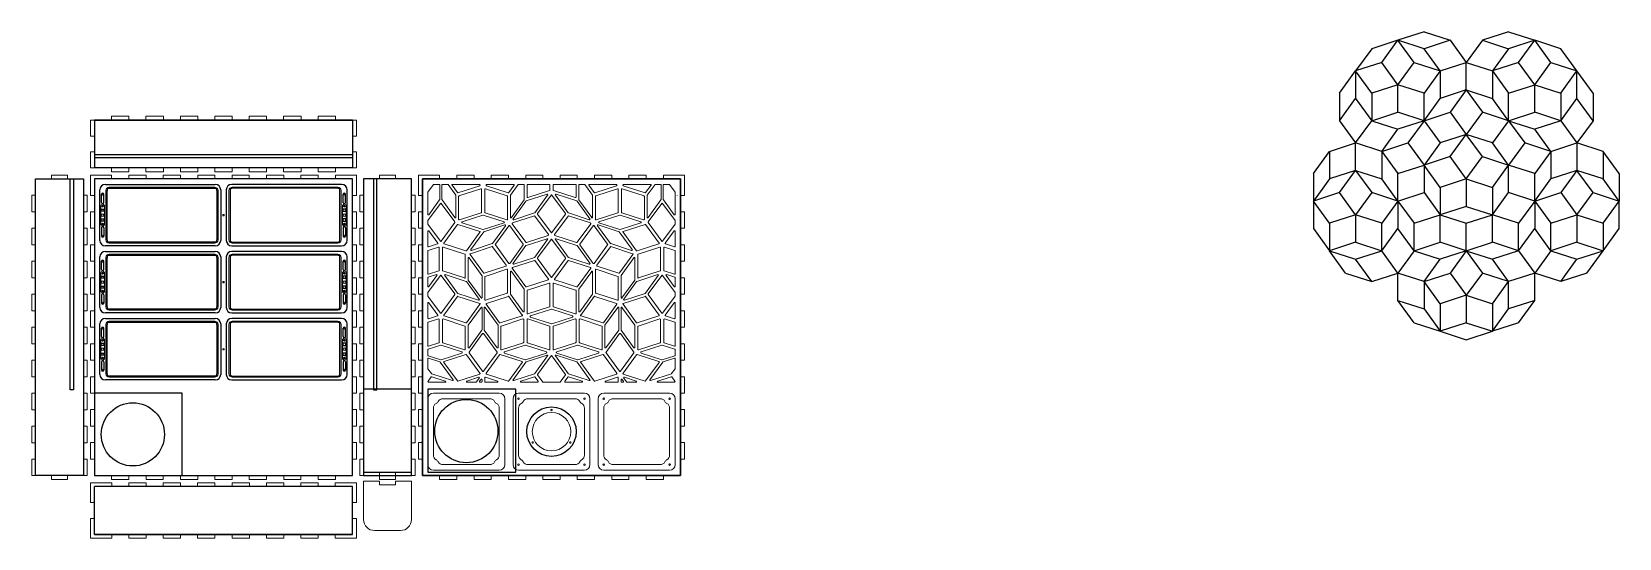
# Model space of a CAD drawing. Header units: millimetres. Extents: x -111 to 2778, y -954 to -32.
import ezdxf

# ---------------------------------------------------------------- set-up
doc = ezdxf.new("R2010")
doc.units = ezdxf.units.MM
doc.layers.get('0').update_dxf_attribs({"lineweight": 25, "true_color": 0xffffff})
doc.layers.add('cut', color=1, linetype='Continuous', lineweight=20, true_color=0xff0000)
doc.layers.add('guide', color=214, linetype='Continuous', lineweight=25, true_color=0x800080)

msp = doc.modelspace()

# ---------------------------------------------------------------- linework, layer by layer
for p, q in [((3, -193), (3, -280)), ((3, -193), (473, -193)), ((473, -193), (3, -193)), ((473, -193), (473, -280)), ((473, -280), (3, -280)), ((-104, -840), (-104, -300)), ((-104, -300), (-17, -300)), ((-17, -300), (-17, -840)), ((473, -300), (3, -300)), ((3, -300), (3, -840)), ((473, -840), (473, -300)), ((580, -300), (493, -300)), ((493, -300), (493, -840)), ((580, -840), (580, -300)), ((600, -840), (600, -300)), ((1070, -300), (600, -300)), ((600, -300), (1070, -300)), ((600, -300), (600, -840)), ((1070, -840), (1070, -300)), ((1070, -300), (1070, -840)), ((13, -656), (13, -564)), ((16, -587), (16, -572)), ((20, -587), (20, -572)), ((23, -554), (223, -554)), ((26, -655), (26, -565)), ((30, -561), (222, -561)), ((226, -565), (226, -655)), ((233, -564), (233, -656)), ((243, -564), (243, -656)), ((250, -565), (250, -655)), ((453, -554), (253, -554)), ((446, -561), (254, -561)), ((450, -655), (450, -565)), ((456, -587), (456, -572)), ((460, -587), (460, -572)), ((463, -656), (463, -564)), ((15.5, -603), (15.5, -599)), ((15.5, -599), (20.5, -599)), ((20.5, -603), (15.5, -603)), ((20.5, -599), (20.5, -603)), ((460.5, -599), (455.5, -599)), ((455.5, -599), (455.5, -603)), ((455.5, -603), (460.5, -603)), ((460.5, -603), (460.5, -599)), ((15.5, -621), (15.5, -617)), ((15.5, -617), (20.5, -617)), ((20.5, -621), (15.5, -621)), ((16, -633), (16, -648)), ((20, -633), (20, -648)), ((20.5, -617), (20.5, -621)), ((460.5, -617), (455.5, -617)), ((455.5, -617), (455.5, -621)), ((455.5, -621), (460.5, -621)), ((456, -633), (456, -648)), ((460, -633), (460, -648)), ((460.5, -621), (460.5, -617)), ((222, -659), (30, -659)), ((254, -659), (446, -659)), ((223, -666), (23, -666)), ((253, -666), (453, -666)), ((-17, -840), (-104, -840)), ((3, -840), (473, -840)), ((3, -947), (3, -860)), ((473, -860), (3, -860)), ((473, -947), (473, -860)), ((493, -840), (580, -840)), ((600, -840), (1070, -840)), ((1070, -840), (600, -840)), ((3, -947), (473, -947)), ((473, -947), (3, -947))]:
    msp.add_line(p, q)
for centre, radius in [((18, -593.7), 1.5), ((458, -593.7), 1.5), ((18, -610), 2.5), ((18, -626.2), 1.5), ((458, -610), 2.5), ((458, -626.2), 1.5)]:
    msp.add_circle(centre, radius)
for centre, radius, start, end in [((23, -564), 10, 90, 180), ((18, -572), 2, 0, 180), ((30, -565), 4, 90, 180), ((222, -565), 4, 0, 90), ((223, -564), 10, 0, 90), ((253, -564), 10, 90, 180), ((254, -565), 4, 90, 180), ((446, -565), 4, 0, 90), ((453, -564), 10, 0, 90), ((458, -572), 2, 0, 180), ((18, -587), 2, 180, 0), ((458, -587), 2, 180, 0), ((18, -633), 2, 0, 180), ((458, -633), 2, 0, 180), ((23, -656), 10, 180, 270), ((18, -648), 2, 180, 0), ((30, -655), 4, 180, 270), ((222, -655), 4, 270, 0), ((223, -656), 10, 270, 0), ((253, -656), 10, 180, 270), ((254, -655), 4, 180, 270), ((446, -655), 4, 270, 0), ((453, -656), 10, 270, 0), ((458, -648), 2, 180, 0)]:
    msp.add_arc(centre, radius, start, end)
at = {"layer": 'cut'}
for p, q in [((-4, -193), (34.1, -193)), ((-4, -193), (-4, -222)), ((34.1, -193), (34.1, -186)), ((65.9, -186), (34.1, -186)), ((65.9, -193), (65.9, -186)), ((65.9, -193), (96.8, -193)), ((96.8, -193), (96.8, -186)), ((128.5, -186), (96.8, -186)), ((128.5, -193), (128.5, -186)), ((128.5, -193), (159.5, -193)), ((159.5, -193), (159.5, -186)), ((191.2, -186), (159.5, -186)), ((191.2, -193), (191.2, -186)), ((191.2, -193), (222.1, -193)), ((222.1, -193), (222.1, -186)), ((253.9, -186), (222.1, -186)), ((253.9, -193), (253.9, -186)), ((253.9, -193), (284.8, -193)), ((284.8, -193), (284.8, -186)), ((316.5, -186), (284.8, -186)), ((316.5, -193), (316.5, -186)), ((316.5, -193), (347.5, -193)), ((347.5, -193), (347.5, -186)), ((379.2, -186), (347.5, -186)), ((379.2, -193), (379.2, -186)), ((379.2, -193), (410.1, -193)), ((410.1, -193), (410.1, -186)), ((441.9, -186), (410.1, -186)), ((441.9, -193), (441.9, -186)), ((441.9, -193), (472.8, -193)), ((472.8, -193), (480, -193)), ((480, -193), (480, -222)), ((-4, -222), (3, -222)), ((3, -222), (3, -251)), ((480, -222), (473, -222)), ((473, -222), (473, -251)), ((3, -251), (-4, -251)), ((-4, -251), (-4, -280)), ((473, -251), (480, -251)), ((480, -251), (480, -280)), ((-4, -280), (34.1, -280)), ((34.1, -280), (34.1, -287)), ((65.9, -287), (34.1, -287)), ((65.9, -280), (96.8, -280)), ((65.9, -280), (65.9, -287)), ((96.8, -280), (96.8, -287)), ((128.5, -287), (96.8, -287)), ((128.5, -280), (159.5, -280)), ((128.5, -280), (128.5, -287)), ((159.5, -280), (159.5, -287)), ((191.2, -287), (159.5, -287)), ((191.2, -280), (222.1, -280)), ((191.2, -280), (191.2, -287)), ((222.1, -280), (222.1, -287)), ((253.9, -287), (222.1, -287)), ((253.9, -280), (284.8, -280)), ((253.9, -280), (253.9, -287)), ((284.8, -280), (284.8, -287)), ((316.5, -287), (284.8, -287)), ((316.5, -280), (347.5, -280)), ((316.5, -280), (316.5, -287)), ((347.5, -280), (347.5, -287)), ((379.2, -287), (347.5, -287)), ((379.2, -280), (410.1, -280)), ((379.2, -280), (379.2, -287)), ((410.1, -280), (410.1, -287)), ((441.9, -287), (410.1, -287)), ((441.9, -280), (473, -280)), ((441.9, -280), (441.9, -287)), ((473, -280), (480, -280)), ((-104, -300), (-104, -329.8)), ((-104, -300), (-75.2, -300)), ((-75.2, -300), (-75.2, -293)), ((-75.2, -293), (-45.8, -293)), ((-45.8, -293), (-45.8, -300)), ((-45.8, -300), (-17, -300)), ((-17, -300), (-17, -329.8)), ((-4, -293), (3, -293)), ((-4, -293), (-4, -300)), ((-4, -300), (-4, -330)), ((3, -293), (34.3, -293)), ((30, -315), (222, -315)), ((34.3, -293), (34.3, -300)), ((65.7, -300), (34.3, -300)), ((65.7, -293), (97, -293)), ((65.7, -293), (65.7, -300)), ((97, -293), (97, -300)), ((128.3, -300), (97, -300)), ((128.3, -293), (159.7, -293)), ((128.3, -293), (128.3, -300)), ((159.7, -293), (159.7, -300)), ((191, -300), (159.7, -300)), ((191, -293), (222.3, -293)), ((191, -293), (191, -300)), ((222.3, -293), (222.3, -300)), ((253.7, -300), (222.3, -300)), ((253.7, -293), (285, -293)), ((253.7, -293), (253.7, -300)), ((446, -315), (254, -315)), ((285, -293), (285, -300)), ((316.3, -300), (285, -300)), ((316.3, -293), (347.7, -293)), ((316.3, -293), (316.3, -300)), ((347.7, -293), (347.7, -300)), ((379, -300), (347.7, -300)), ((379, -293), (410.3, -293)), ((379, -293), (379, -300)), ((410.3, -293), (410.3, -300)), ((441.7, -300), (410.3, -300)), ((441.7, -293), (473, -293)), ((441.7, -293), (441.7, -300)), ((473, -293), (480, -293)), ((480, -293), (480, -330)), ((493, -300), (493, -329.8)), ((521.8, -300), (493, -300)), ((551.2, -293), (521.8, -293)), ((521.8, -293), (521.8, -300)), ((551.2, -300), (551.2, -293)), ((580, -300), (551.2, -300)), ((580, -300), (580, -329.8)), ((593, -293), (600, -293)), ((593, -293), (593, -300)), ((593, -300), (593, -330)), ((600, -293), (631.3, -293)), ((610.2, -324.2), (620.2, -310.4)), ((621, -310), (630.6, -310)), ((631.3, -293), (631.3, -300)), ((662.7, -300), (631.3, -300)), ((631.6, -311), (631.6, -337.7)), ((635.6, -337.7), (635.6, -311)), ((636.6, -310), (646.1, -310)), ((660.8, -329.5), (646.9, -310.4)), ((653.9, -311.6), (663.7, -325)), ((654.7, -310), (703.6, -310)), ((662.7, -293), (694, -293)), ((662.7, -293), (662.7, -300)), ((664.8, -325.3), (704.3, -312.5)), ((694, -293), (694, -300)), ((725.3, -300), (694, -300)), ((704.4, -310.4), (704.8, -311)), ((716.6, -310.4), (716.2, -311)), ((756.2, -325.3), (716.7, -312.5)), ((717.4, -310), (766.3, -310)), ((725.3, -293), (756.7, -293)), ((725.3, -293), (725.3, -300)), ((756.7, -293), (756.7, -300)), ((788, -300), (756.7, -300)), ((767.1, -311.6), (757.3, -325)), ((760.2, -329.5), (774.1, -310.4)), ((774.9, -310), (784.4, -310)), ((785.4, -311), (785.4, -337.7)), ((788, -293), (819.3, -293)), ((788, -293), (788, -300)), ((790.4, -333.1), (790.4, -311)), ((791.4, -310), (831, -310)), ((819.3, -293), (819.3, -300)), ((850.7, -300), (819.3, -300)), ((832, -320.3), (832, -311)), ((838, -311), (838, -320.3)), ((839, -310), (878.6, -310)), ((850.7, -293), (882, -293)), ((850.7, -293), (850.7, -300)), ((879.6, -311), (879.6, -333.1)), ((882, -293), (882, -300)), ((913.3, -300), (882, -300)), ((884.6, -337.7), (884.6, -311)), ((885.6, -310), (895.1, -310)), ((909.8, -329.5), (895.9, -310.4)), ((902.9, -311.6), (912.7, -325)), ((903.7, -310), (952.6, -310)), ((913.3, -293), (944.7, -293)), ((913.3, -293), (913.3, -300)), ((913.8, -325.3), (953.3, -312.5)), ((944.7, -293), (944.7, -300)), ((976, -300), (944.7, -300)), ((953.4, -310.4), (953.8, -311)), ((965.6, -310.4), (965.2, -311)), ((1005.2, -325.3), (965.7, -312.5)), ((966.4, -310), (1015.3, -310)), ((976, -293), (1007.3, -293)), ((976, -293), (976, -300)), ((1016.1, -311.6), (1006.3, -325)), ((1007.3, -293), (1007.3, -300)), ((1038.7, -300), (1007.3, -300)), ((1009.2, -329.5), (1023.4, -310)), ((1023.4, -310), (1033.4, -310)), ((1034.4, -311), (1034.4, -337.7)), ((1038.4, -311), (1038.4, -337.7)), ((1038.7, -293), (1070, -293)), ((1038.7, -293), (1038.7, -300)), ((1039.4, -310), (1049, -310)), ((1059.8, -324.2), (1049.8, -310.4)), ((1070, -293), (1077, -293)), ((1077, -293), (1077, -330)), ((-104, -329.8), (-111, -329.8)), ((-111, -329.8), (-111, -360.2)), ((-17, -329.8), (-10, -329.8)), ((-10, -329.8), (-10, -360.2)), ((-4, -330), (3, -330)), ((3, -330), (3, -360)), ((24, -411), (24, -321)), ((228, -321), (228, -411)), ((248, -321), (248, -411)), ((452, -411), (452, -321)), ((480, -330), (473, -330)), ((473, -330), (473, -360)), ((493, -329.8), (486, -329.8)), ((486, -329.8), (486, -360.2)), ((580, -329.8), (587, -329.8)), ((587, -329.8), (587, -360.2)), ((593, -330), (600, -330)), ((600, -330), (600, -360)), ((610, -324.8), (610, -364.6)), ((610.2, -375.9), (632.8, -344.9)), ((631.4, -338.3), (611.8, -365.2)), ((658.8, -378.5), (634.4, -344.9)), ((659.1, -370.5), (635.8, -338.3)), ((661, -330.1), (661, -369.9)), ((666, -373.6), (666, -332)), ((666.6, -331.1), (706.2, -318.2)), ((707.5, -360.7), (707.5, -319.2)), ((713.5, -360.7), (713.5, -319.2)), ((754.4, -331.1), (714.8, -318.2)), ((755.1, -373.6), (755.1, -332)), ((760.1, -330.1), (760.1, -369.9)), ((785.3, -338.3), (761.9, -370.5)), ((765.1, -372.8), (788.5, -340.6)), ((789, -340.2), (826.8, -328)), ((791.8, -334.1), (831.3, -321.2)), ((804.6, -361.7), (828, -329.5)), ((809.7, -363.1), (834.2, -329.4)), ((860.3, -363.1), (835.8, -329.4)), ((838.7, -321.2), (878.2, -334.1)), ((865.4, -361.7), (842, -329.5)), ((881, -340.2), (843.2, -328)), ((904.9, -372.8), (881.5, -340.6)), ((908.1, -370.5), (884.7, -338.3)), ((909.9, -330.1), (909.9, -369.9)), ((914.9, -373.6), (914.9, -332)), ((915.6, -331.1), (955.2, -318.2)), ((956.5, -360.7), (956.5, -319.2)), ((962.5, -360.7), (962.5, -319.2)), ((1003.4, -331.1), (963.8, -318.2)), ((1004, -373.6), (1004, -332)), ((1009, -330.1), (1009, -369.9)), ((1034.2, -338.3), (1010.9, -370.5)), ((1035.6, -344.9), (1011.2, -378.5)), ((1037.2, -344.9), (1059.8, -375.9)), ((1038.6, -338.3), (1058.2, -365.2)), ((1060, -324.8), (1060, -364.6)), ((1077, -330), (1070, -330)), ((1070, -330), (1070, -360)), ((-111, -360.2), (-104, -360.2)), ((-104, -360.2), (-104, -389.8)), ((-17, -360.2), (-17, -389.8)), ((-10, -360.2), (-17, -360.2)), ((-4, -360), (-4, -390)), ((3, -360), (-4, -360)), ((14.5, -382.2), (14.5, -349.7)), ((21.5, -382.2), (21.5, -349.7)), ((454.5, -382.2), (454.5, -349.7)), ((461.5, -382.2), (461.5, -349.7)), ((473, -360), (480, -360)), ((480, -360), (480, -390)), ((486, -360.2), (493, -360.2)), ((493, -360.2), (493, -389.8)), ((580, -360.2), (580, -389.8)), ((587, -360.2), (580, -360.2)), ((593, -360), (593, -390)), ((600, -360), (593, -360)), ((667.3, -374.5), (706.8, -361.7)), ((710.2, -365.9), (672.4, -378.1)), ((710.8, -365.9), (748.7, -378.1)), ((753.7, -374.5), (714.2, -361.7)), ((803.8, -367.4), (764.2, -380.3)), ((804.1, -362), (766.2, -374.3)), ((829.3, -401.4), (804.9, -367.8)), ((834.2, -397.9), (809.7, -364.2)), ((835.8, -397.9), (860.3, -364.2)), ((840.7, -401.4), (865.1, -367.8)), ((865.9, -362), (903.8, -374.3)), ((866.2, -367.4), (905.8, -380.3)), ((916.3, -374.5), (955.8, -361.7)), ((959.2, -365.9), (921.3, -378.1)), ((959.8, -365.9), (997.6, -378.1)), ((1002.7, -374.5), (963.2, -361.7)), ((1070, -360), (1077, -360)), ((1077, -360), (1077, -390)), ((-104, -389.8), (-111, -389.8)), ((-111, -389.8), (-111, -420.2)), ((-17, -389.8), (-10, -389.8)), ((-10, -389.8), (-10, -420.2)), ((-4, -390), (3, -390)), ((3, -390), (3, -420)), ((480, -390), (473, -390)), ((473, -390), (473, -420)), ((493, -389.8), (486, -389.8)), ((486, -389.8), (486, -420.2)), ((580, -389.8), (587, -389.8)), ((587, -389.8), (587, -420.2)), ((593, -390), (600, -390)), ((600, -390), (600, -420)), ((610, -376.5), (610, -381.7)), ((610, -395.3), (610, -422.7)), ((632.8, -413.3), (610.2, -382.3)), ((627.9, -416.9), (611.8, -394.7)), ((634.4, -413.3), (658.8, -379.7)), ((639.2, -416.9), (663.7, -383.2)), ((664.8, -382.8), (704.3, -395.7)), ((710.2, -392.3), (672.4, -380)), ((680.4, -430.9), (704.8, -397.2)), ((711.6, -396.5), (688.2, -428.7)), ((748.7, -380), (710.8, -392.3)), ((749.9, -383.9), (712.1, -396.2)), ((727.6, -417.6), (751, -385.4)), ((732.8, -419), (757.2, -385.3)), ((783.3, -419), (758.9, -385.3)), ((788.2, -415.4), (763.7, -381.8)), ((828.8, -402.9), (789.3, -415.8)), ((841.2, -402.9), (880.7, -415.8)), ((881.8, -415.4), (906.3, -381.8)), ((886.7, -419), (911.1, -385.3)), ((937.2, -419), (912.8, -385.3)), ((942.4, -417.6), (919, -385.4)), ((920.1, -383.9), (957.9, -396.2)), ((959.2, -392.3), (921.3, -380)), ((958.4, -396.5), (981.8, -428.7)), ((997.6, -380), (959.8, -392.3)), ((965.2, -397.2), (989.6, -430.9)), ((965.7, -395.7), (1005.2, -382.8)), ((1006.3, -383.2), (1030.8, -416.9)), ((1011.2, -379.7), (1035.6, -413.3)), ((1059.8, -382.3), (1037.2, -413.3)), ((1042.1, -416.9), (1058.2, -394.7)), ((1060, -376.5), (1060, -381.7)), ((1060, -395.3), (1060, -422.7)), ((1077, -390), (1070, -390)), ((1070, -390), (1070, -420)), ((-111, -420.2), (-104, -420.2)), ((-104, -420.2), (-104, -449.8)), ((-17, -420.2), (-17, -449.8)), ((-10, -420.2), (-17, -420.2)), ((-4, -420), (-4, -450)), ((3, -420), (-4, -420)), ((222, -417), (30, -417)), ((254, -417), (446, -417)), ((473, -420), (480, -420)), ((480, -420), (480, -450)), ((486, -420.2), (493, -420.2)), ((493, -420.2), (493, -449.8)), ((580, -420.2), (580, -449.8)), ((587, -420.2), (580, -420.2)), ((593, -420), (593, -450)), ((600, -420), (593, -420)), ((610, -431.1), (610, -472.7)), ((610.7, -430.1), (629.3, -424.1)), ((627.4, -418.4), (611.3, -423.6)), ((630.6, -466.6), (630.6, -425.1)), ((636.6, -466.6), (636.6, -425.1)), ((677.4, -437), (637.9, -424.1)), ((639.7, -418.4), (679.3, -431.2)), ((726.8, -423.3), (687.3, -436.2)), ((727.1, -417.9), (689.3, -430.2)), ((752.4, -457.3), (727.9, -423.7)), ((757.2, -453.8), (732.8, -420.1)), ((758.9, -453.8), (783.3, -420.1)), ((788.5, -421.5), (765.1, -453.7)), ((826.8, -408.9), (789, -421.2)), ((804.6, -442.6), (828, -410.4)), ((809.7, -444), (834.2, -410.3)), ((860.3, -444), (835.8, -410.3)), ((865.4, -442.6), (842, -410.4)), ((881, -421.2), (843.2, -408.9)), ((904.9, -453.7), (881.5, -421.5)), ((911.1, -453.8), (886.7, -420.1)), ((912.8, -453.8), (937.2, -420.1)), ((917.6, -457.3), (942.1, -423.7)), ((942.9, -417.9), (980.7, -430.2)), ((943.2, -423.3), (982.7, -436.2)), ((990.7, -431.2), (1030.3, -418.4)), ((1032.1, -424.1), (992.6, -437)), ((1033.4, -425.1), (1033.4, -466.6)), ((1039.4, -425.1), (1039.4, -466.6)), ((1040.7, -424.1), (1059.3, -430.1)), ((1042.6, -418.4), (1058.7, -423.6)), ((1060, -431.1), (1060, -472.7)), ((1070, -420), (1077, -420)), ((1077, -420), (1077, -450)), ((-104, -449.8), (-111, -449.8)), ((-111, -449.8), (-111, -480.2)), ((-17, -449.8), (-10, -449.8)), ((-10, -449.8), (-10, -480.2)), ((-4, -450), (3, -450)), ((3, -450), (3, -480)), ((24, -533), (24, -443)), ((30, -437), (222, -437)), ((228, -443), (228, -533)), ((248, -443), (248, -533)), ((446, -437), (254, -437)), ((452, -533), (452, -443)), ((480, -450), (473, -450)), ((473, -450), (473, -480)), ((493, -449.8), (486, -449.8)), ((486, -449.8), (486, -480.2)), ((580, -449.8), (587, -449.8)), ((587, -449.8), (587, -480.2)), ((593, -450), (600, -450)), ((600, -450), (600, -480)), ((678.1, -479.5), (678.1, -437.9)), ((683.1, -484), (683.1, -444.2)), ((708.3, -475.8), (684.9, -443.6)), ((711.2, -471.3), (686.8, -437.7)), ((751.9, -458.8), (712.3, -471.7)), ((803.8, -448.3), (764.2, -461.2)), ((804.1, -442.9), (766.2, -455.2)), ((829.3, -482.3), (804.9, -448.7)), ((834.2, -478.8), (809.7, -445.1)), ((835.8, -478.8), (860.3, -445.1)), ((840.7, -482.3), (865.1, -448.7)), ((865.9, -442.9), (903.8, -455.2)), ((866.2, -448.3), (905.8, -461.2)), ((918.1, -458.8), (957.7, -471.7)), ((958.8, -471.3), (983.2, -437.7)), ((961.7, -475.8), (985.1, -443.6)), ((986.9, -484), (986.9, -444.2)), ((991.9, -437.9), (991.9, -479.5)), ((1077, -450), (1070, -450)), ((1070, -450), (1070, -480)), ((-111, -480.2), (-104, -480.2)), ((-104, -480.2), (-104, -509.8)), ((-17, -480.2), (-17, -509.8)), ((-10, -480.2), (-17, -480.2)), ((-4, -480), (-4, -510)), ((3, -480), (-4, -480)), ((14.5, -504.2), (14.5, -471.7)), ((21.5, -504.2), (21.5, -471.7)), ((454.5, -504.2), (454.5, -471.7)), ((461.5, -504.2), (461.5, -471.7)), ((473, -480), (480, -480)), ((480, -480), (480, -510)), ((486, -480.2), (493, -480.2)), ((493, -480.2), (493, -509.8)), ((580, -480.2), (580, -509.8)), ((587, -480.2), (580, -480.2)), ((593, -480), (593, -510)), ((600, -480), (593, -480)), ((610, -480), (610, -495.5)), ((632.8, -475.8), (610.2, -506.8)), ((610.7, -479.1), (625.4, -474.3)), ((611.3, -473.6), (629.9, -467.6)), ((611.8, -496.1), (626.5, -475.8)), ((634.4, -475.8), (658.8, -509.4)), ((676.8, -480.4), (637.3, -467.6)), ((664, -508), (640.6, -475.8)), ((641.7, -474.3), (679.6, -486.6)), ((680.1, -487), (703.5, -519.2)), ((706.7, -516.8), (683.3, -484.6)), ((708.5, -476.4), (708.5, -516.2)), ((713.5, -478.4), (713.5, -519.9)), ((753.7, -464.6), (714.2, -477.4)), ((755.1, -465.5), (755.1, -507.1)), ((760.1, -469.2), (760.1, -509)), ((785.3, -500.8), (761.9, -468.6)), ((788.2, -496.3), (763.7, -462.7)), ((828.8, -483.8), (789.3, -496.7)), ((830.7, -489.6), (791.1, -502.4)), ((832, -490.5), (832, -532.1)), ((838, -490.5), (838, -532.1)), ((839.3, -489.6), (878.9, -502.4)), ((841.2, -483.8), (880.7, -496.7)), ((881.8, -496.3), (906.3, -462.7)), ((884.7, -500.8), (908.1, -468.6)), ((909.9, -509), (909.9, -469.2)), ((914.9, -465.5), (914.9, -507.1)), ((916.3, -464.6), (955.8, -477.4)), ((956.5, -478.4), (956.5, -519.9)), ((961.5, -476.4), (961.5, -516.2)), ((963.3, -516.8), (986.7, -484.6)), ((966.5, -519.2), (989.9, -487)), ((990.4, -486.6), (1028.3, -474.3)), ((1032.7, -467.6), (993.2, -480.4)), ((1006, -508), (1029.4, -475.8)), ((1035.6, -475.8), (1011.2, -509.4)), ((1037.2, -475.8), (1059.8, -506.8)), ((1040.1, -467.6), (1058.7, -473.6)), ((1058.2, -496.1), (1043.5, -475.8)), ((1044.6, -474.3), (1059.3, -479.1)), ((1060, -480), (1060, -495.5)), ((1070, -480), (1077, -480)), ((1077, -480), (1077, -510)), ((-104, -509.8), (-111, -509.8)), ((-111, -509.8), (-111, -540.2)), ((-17, -509.8), (-10, -509.8)), ((-10, -509.8), (-10, -540.2)), ((-4, -510), (3, -510)), ((3, -510), (3, -540)), ((480, -510), (473, -510)), ((473, -510), (473, -540)), ((493, -509.8), (486, -509.8)), ((486, -509.8), (486, -540.2)), ((580, -509.8), (587, -509.8)), ((587, -509.8), (587, -540.2)), ((593, -510), (600, -510)), ((600, -510), (600, -540)), ((610, -507.4), (610, -512.6)), ((610.2, -513.2), (632.8, -544.2)), ((658.8, -510.6), (634.4, -544.2)), ((663.7, -514.1), (639.2, -547.8)), ((664.5, -508.4), (702.3, -520.7)), ((704.3, -526.6), (664.8, -513.8)), ((754.4, -508), (714.8, -520.9)), ((756.2, -513.8), (716.7, -526.6)), ((781.8, -547.8), (757.3, -514.1)), ((760.2, -509.6), (783.6, -541.8)), ((785.4, -501.4), (785.4, -541.2)), ((790.4, -503.4), (790.4, -544.9)), ((879.6, -503.4), (879.6, -544.9)), ((884.6, -501.4), (884.6, -541.2)), ((886.4, -541.8), (909.8, -509.6)), ((888.2, -547.8), (912.7, -514.1)), ((913.8, -513.8), (953.3, -526.6)), ((915.6, -508), (955.2, -520.9)), ((965.7, -526.6), (1005.2, -513.8)), ((1005.5, -508.4), (967.7, -520.7)), ((1006.3, -514.1), (1030.8, -547.8)), ((1011.2, -510.6), (1035.6, -544.2)), ((1059.8, -513.2), (1037.2, -544.2)), ((1060, -507.4), (1060, -512.6)), ((1077, -510), (1070, -510)), ((1070, -510), (1070, -540)), ((-111, -540.2), (-104, -540.2)), ((-104, -540.2), (-104, -569.8)), ((-17, -540.2), (-17, -569.8)), ((-10, -540.2), (-17, -540.2)), ((-4, -540), (-4, -570)), ((3, -540), (-4, -540)), ((222, -539), (30, -539)), ((254, -539), (446, -539)), ((473, -540), (480, -540)), ((480, -540), (480, -570)), ((486, -540.2), (493, -540.2)), ((493, -540.2), (493, -569.8)), ((580, -540.2), (580, -569.8)), ((587, -540.2), (580, -540.2)), ((593, -540), (593, -570)), ((600, -540), (593, -540)), ((610, -526.2), (610, -553.6)), ((611.8, -525.6), (627.9, -547.8)), ((704.8, -528.1), (680.4, -561.8)), ((683.3, -566.3), (706.7, -534.1)), ((708.5, -534.7), (708.5, -574.5)), ((712.5, -534.7), (712.5, -574.5)), ((737.7, -566.3), (714.3, -534.1)), ((740.6, -561.8), (716.2, -528.1)), ((831.3, -533), (791.8, -545.9)), ((834.7, -537.2), (796.8, -549.5)), ((835.3, -537.2), (873.2, -549.5)), ((838.7, -533), (878.2, -545.9)), ((929.4, -561.8), (953.8, -528.1)), ((932.3, -566.3), (955.7, -534.1)), ((957.5, -534.7), (957.5, -574.5)), ((961.5, -574.5), (961.5, -534.7)), ((986.7, -566.3), (963.3, -534.1)), ((965.2, -528.1), (989.6, -561.8)), ((1058.2, -525.6), (1042.1, -547.8)), ((1060, -526.2), (1060, -553.6)), ((1070, -540), (1077, -540)), ((1077, -540), (1077, -570)), ((-104, -569.8), (-111, -569.8)), ((-111, -569.8), (-111, -600.2)), ((-17, -569.8), (-10, -569.8)), ((-10, -569.8), (-10, -600.2)), ((-4, -570), (3, -570)), ((3, -570), (3, -600)), ((24, -655), (24, -565)), ((30, -559), (222, -559)), ((228, -565), (228, -655)), ((248, -565), (248, -655)), ((446, -559), (254, -559)), ((452, -655), (452, -565)), ((480, -570), (473, -570)), ((473, -570), (473, -600)), ((493, -569.8), (486, -569.8)), ((486, -569.8), (486, -600.2)), ((580, -569.8), (587, -569.8)), ((587, -569.8), (587, -600.2)), ((593, -570), (600, -570)), ((600, -570), (600, -600)), ((610, -562), (610, -603.6)), ((610.7, -561), (629.3, -555)), ((611.3, -554.5), (627.4, -549.3)), ((630.6, -597.5), (630.6, -556)), ((636.6, -597.5), (636.6, -556)), ((677.4, -567.9), (637.9, -555)), ((679.3, -562.2), (639.7, -549.3)), ((678.1, -610.4), (678.1, -568.8)), ((683.1, -566.9), (683.1, -606.7)), ((708.3, -575.1), (684.9, -607.3)), ((712.7, -575.1), (736.1, -607.3)), ((737.9, -566.9), (737.9, -606.7)), ((781.3, -549.3), (741.7, -562.2)), ((742.9, -568.8), (742.9, -610.4)), ((783.1, -555), (743.6, -567.9)), ((784.4, -556), (784.4, -597.5)), ((790.4, -556), (790.4, -597.5)), ((791.8, -555), (831.3, -567.9)), ((796.8, -551.4), (834.7, -563.7)), ((832, -568.8), (832, -610.4)), ((835.3, -563.7), (873.2, -551.4)), ((838, -568.8), (838, -610.4)), ((878.2, -555), (838.7, -567.9)), ((879.6, -556), (879.6, -597.5)), ((885.6, -556), (885.6, -597.5)), ((886.9, -555), (926.4, -567.9)), ((888.7, -549.3), (928.3, -562.2)), ((927.1, -568.8), (927.1, -610.4)), ((932.1, -566.9), (932.1, -606.7)), ((957.3, -575.1), (933.9, -607.3)), ((985.1, -607.3), (961.7, -575.1)), ((986.9, -566.9), (986.9, -606.7)), ((990.7, -562.2), (1030.3, -549.3)), ((991.9, -610.4), (991.9, -568.8)), ((992.6, -567.9), (1032.1, -555)), ((1033.4, -597.5), (1033.4, -556)), ((1039.4, -597.5), (1039.4, -556)), ((1059.3, -561), (1040.7, -555)), ((1058.7, -554.5), (1042.6, -549.3)), ((1060, -562), (1060, -603.6)), ((1077, -570), (1070, -570)), ((1070, -570), (1070, -600)), ((-111, -600.2), (-104, -600.2)), ((-104, -600.2), (-104, -629.8)), ((-17, -600.2), (-17, -629.8)), ((-10, -600.2), (-17, -600.2)), ((-4, -600), (-4, -630)), ((3, -600), (-4, -600)), ((14.5, -626.2), (14.5, -593.7)), ((21.5, -626.2), (21.5, -593.7)), ((454.5, -626.2), (454.5, -593.7)), ((461.5, -626.2), (461.5, -593.7)), ((473, -600), (480, -600)), ((480, -600), (480, -630)), ((486, -600.2), (493, -600.2)), ((493, -600.2), (493, -629.8)), ((580, -600.2), (580, -629.8)), ((587, -600.2), (580, -600.2)), ((593, -600), (593, -630)), ((600, -600), (593, -600)), ((633.3, -602.7), (610.7, -610)), ((611.3, -604.5), (629.9, -598.5)), ((633.9, -602.7), (671.7, -615)), ((676.8, -611.3), (637.3, -598.5)), ((685.3, -615.3), (709.7, -581.7)), ((735.8, -615.3), (711.3, -581.7)), ((783.8, -598.5), (744.2, -611.3)), ((787.1, -602.7), (749.3, -615)), ((787.8, -602.7), (825.6, -615)), ((791.1, -598.5), (830.7, -611.3)), ((878.9, -598.5), (839.3, -611.3)), ((882.2, -602.7), (844.4, -615)), ((882.9, -602.7), (920.7, -615)), ((886.2, -598.5), (925.8, -611.3)), ((958.7, -581.7), (934.2, -615.3)), ((960.3, -581.7), (984.7, -615.3)), ((993.2, -611.3), (1032.7, -598.5)), ((1036.1, -602.7), (998.3, -615)), ((1036.7, -602.7), (1059.3, -610)), ((1058.7, -604.5), (1040.1, -598.5)), ((1070, -600), (1077, -600)), ((1077, -600), (1077, -630)), ((-104, -629.8), (-111, -629.8)), ((-111, -629.8), (-111, -660.2)), ((-17, -629.8), (-10, -629.8)), ((-10, -629.8), (-10, -660.2)), ((-4, -630), (3, -630)), ((3, -630), (3, -660)), ((480, -630), (473, -630)), ((473, -630), (473, -660)), ((493, -629.8), (486, -629.8)), ((486, -629.8), (486, -660.2)), ((580, -629.8), (587, -629.8)), ((587, -629.8), (587, -660.2)), ((593, -630), (600, -630)), ((600, -630), (600, -660)), ((610, -610.9), (610, -620.9)), ((610, -627.2), (610, -645.2)), ((633.3, -629.1), (610.7, -621.8)), ((611.3, -626.2), (632, -633)), ((632.5, -633.3), (655.9, -665.5)), ((632.5, -633.3), (655.9, -665.5)), ((671.7, -616.9), (633.9, -629.1)), ((663.7, -667.7), (639.2, -634)), ((679.3, -619.7), (639.7, -632.5)), ((704.8, -653.7), (680.4, -620)), ((709.7, -650.1), (685.3, -616.5)), ((711.3, -650.1), (735.8, -616.5)), ((740.6, -620), (716.2, -653.7)), ((781.3, -632.5), (741.7, -619.7)), ((787.1, -629.1), (749.3, -616.9)), ((781.8, -634), (757.3, -667.7)), ((765.1, -665.5), (788.5, -633.3)), ((825.6, -616.9), (787.8, -629.1)), ((789, -633), (826.8, -620.7)), ((804.6, -654.4), (828, -622.2)), ((834.2, -622.1), (809.7, -655.8)), ((835.8, -622.1), (860.3, -655.8)), ((865.4, -654.4), (842, -622.2)), ((843.2, -620.7), (881, -633)), ((844.4, -616.9), (882.2, -629.1)), ((881.5, -633.3), (904.9, -665.5)), ((882.9, -629.1), (920.7, -616.9)), ((912.7, -667.7), (888.2, -634)), ((928.3, -619.7), (888.7, -632.5)), ((953.8, -653.7), (929.4, -620)), ((934.2, -616.5), (958.7, -650.1)), ((984.7, -616.5), (960.3, -650.1)), ((989.6, -620), (965.2, -653.7)), ((1030.3, -632.5), (990.7, -619.7)), ((1036.1, -629.1), (998.3, -616.9)), ((1030.8, -634), (1006.3, -667.7)), ((1037.5, -633.3), (1014.1, -665.5)), ((1059.3, -621.8), (1036.7, -629.1)), ((1058.7, -626.2), (1038, -633)), ((1060, -620.9), (1060, -610.9)), ((1060, -627.2), (1060, -645.2)), ((1077, -630), (1070, -630)), ((1070, -630), (1070, -660)), ((-111, -660.2), (-104, -660.2)), ((-104, -660.2), (-104, -689.8)), ((-17, -660.2), (-17, -689.8)), ((-10, -660.2), (-17, -660.2)), ((-4, -660), (-4, -690)), ((3, -660), (-4, -660)), ((222, -661), (30, -661)), ((254, -661), (446, -661)), ((473, -660), (480, -660)), ((480, -660), (480, -690)), ((486, -660.2), (493, -660.2)), ((493, -660.2), (493, -689.8)), ((580, -660.2), (580, -689.8)), ((587, -660.2), (580, -660.2)), ((593, -660), (593, -690)), ((600, -660), (593, -660)), ((616.4, -654.4), (610.2, -645.8)), ((616.1, -660.5), (610.3, -668.4)), ((616.9, -654.8), (654.8, -667)), ((616.9, -654.8), (654.8, -667)), ((641.7, -668), (617.2, -660.1)), ((704.3, -655.2), (664.8, -668.1)), ((681, -668), (702.3, -661.1)), ((698.4, -669.6), (703.5, -662.6)), ((713.5, -669), (713.5, -661.9)), ((736.8, -668), (714.8, -660.9)), ((756.2, -668.1), (716.7, -655.2)), ((804.1, -654.8), (766.2, -667)), ((779.3, -668), (803.8, -660.1)), ((804.9, -660.5), (810.7, -668.4)), ((809.7, -656.9), (819.2, -670)), ((860.3, -656.9), (850.8, -670)), ((865.1, -660.5), (859.3, -668.4)), ((865.9, -654.8), (903.8, -667)), ((890.7, -668), (866.2, -660.1)), ((953.3, -655.2), (913.8, -668.1)), ((955.2, -660.9), (933.2, -668)), ((956.5, -661.9), (956.5, -669)), ((1005.2, -668.1), (965.7, -655.2)), ((971.6, -669.6), (966.5, -662.6)), ((989, -668), (967.7, -661.1)), ((1053.1, -654.8), (1015.2, -667)), ((1028.3, -668), (1052.8, -660.1)), ((1053.6, -654.4), (1059.8, -645.8)), ((1053.9, -660.5), (1059.7, -668.4)), ((1070, -660), (1077, -660)), ((1077, -660), (1077, -690)), ((-104, -689.8), (-111, -689.8)), ((-111, -689.8), (-111, -720.2)), ((-17, -689.8), (-10, -689.8)), ((-10, -689.8), (-10, -720.2)), ((-4, -690), (3, -690)), ((3, -690), (3, -720)), ((480, -690), (473, -690)), ((473, -690), (473, -720)), ((493, -689.8), (486, -689.8)), ((486, -689.8), (486, -720.2)), ((580, -689.8), (587, -689.8)), ((587, -689.8), (587, -720.2)), ((593, -690), (600, -690)), ((600, -690), (600, -720)), ((641.4, -670), (611.2, -670)), ((740, -690), (620, -690)), ((681.3, -670), (697.6, -670)), ((704.2, -668.4), (706.7, -665)), ((705, -670), (707.5, -670)), ((708.5, -669), (708.5, -665.6)), ((736.5, -670), (714.5, -670)), ((775, -690), (895, -690)), ((809.9, -670), (779.6, -670)), ((819.2, -670), (850.8, -670)), ((890.4, -670), (860.1, -670)), ((930, -690), (1050, -690)), ((955.5, -670), (933.5, -670)), ((961.5, -669), (961.5, -665.6)), ((962.5, -670), (965, -670)), ((965.8, -668.4), (963.3, -665)), ((972.4, -670), (988.7, -670)), ((1028.6, -670), (1058.8, -670)), ((1077, -690), (1070, -690)), ((1070, -690), (1070, -720)), ((-111, -720.2), (-104, -720.2)), ((-104, -720.2), (-104, -749.8)), ((-17, -720.2), (-17, -749.8)), ((-10, -720.2), (-17, -720.2)), ((-4, -720), (-4, -750)), ((3, -720), (-4, -720)), ((473, -720), (480, -720)), ((480, -720), (480, -750)), ((486, -720.2), (493, -720.2)), ((493, -720.2), (493, -749.8)), ((580, -720.2), (580, -749.8)), ((587, -720.2), (580, -720.2)), ((593, -720), (593, -750)), ((600, -720), (593, -720)), ((610, -700), (610, -820)), ((620, -717.3), (620, -802.7)), ((722.7, -700), (637.3, -700)), ((740, -802.7), (740, -717.3)), ((750, -820), (750, -700)), ((765, -820), (765, -700)), ((775, -802.7), (775, -717.3)), ((792.3, -700), (877.7, -700)), ((895, -717.3), (895, -802.7)), ((905, -700), (905, -820)), ((920, -820), (920, -700)), ((930, -802.7), (930, -717.3)), ((947.3, -700), (1032.7, -700)), ((1050, -717.3), (1050, -802.7)), ((1060, -700), (1060, -820)), ((1070, -720), (1077, -720)), ((1077, -720), (1077, -750)), ((-104, -749.8), (-111, -749.8)), ((-111, -749.8), (-111, -780.2)), ((-17, -749.8), (-10, -749.8)), ((-10, -749.8), (-10, -780.2)), ((-4, -750), (3, -750)), ((3, -750), (3, -780)), ((480, -750), (473, -750)), ((473, -750), (473, -780)), ((493, -749.8), (486, -749.8)), ((486, -749.8), (486, -780.2)), ((580, -749.8), (587, -749.8)), ((587, -749.8), (587, -780.2)), ((593, -750), (600, -750)), ((600, -750), (600, -780)), ((1077, -750), (1070, -750)), ((1070, -750), (1070, -780)), ((-4, -780), (-4, -810)), ((3, -780), (-4, -780)), ((473, -780), (480, -780)), ((480, -780), (480, -810)), ((593, -780), (593, -810)), ((600, -780), (593, -780)), ((1070, -780), (1077, -780)), ((1077, -780), (1077, -810)), ((-111, -780.2), (-104, -780.2)), ((-104, -780.2), (-104, -809.8)), ((-17, -780.2), (-17, -809.8)), ((-10, -780.2), (-17, -780.2)), ((486, -780.2), (493, -780.2)), ((493, -780.2), (493, -809.8)), ((580, -780.2), (580, -809.8)), ((587, -780.2), (580, -780.2)), ((-104, -809.8), (-111, -809.8)), ((-111, -809.8), (-111, -840)), ((-17, -809.8), (-10, -809.8)), ((-10, -809.8), (-10, -840)), ((-4, -810), (3, -810)), ((3, -810), (3, -840)), ((480, -810), (473, -810)), ((473, -810), (473, -840)), ((493, -809.8), (486, -809.8)), ((486, -809.8), (486, -840)), ((521.8, -834), (493.2, -834)), ((493.2, -834), (493.2, -840)), ((521.8, -847), (521.8, -834)), ((579.8, -834), (551.2, -834)), ((551.2, -834), (551.2, -847)), ((579.8, -834), (579.8, -840)), ((580, -809.8), (587, -809.8)), ((587, -809.8), (587, -840)), ((593, -810), (600, -810)), ((600, -810), (600, -840)), ((620, -830), (740, -830)), ((637.3, -820), (722.7, -820)), ((895, -830), (775, -830)), ((877.7, -820), (792.3, -820)), ((1050, -830), (930, -830)), ((1032.7, -820), (947.3, -820)), ((1077, -810), (1070, -810)), ((1070, -810), (1070, -840)), ((-111, -840), (-104, -840)), ((-104, -840), (-75.2, -840)), ((-75.2, -840), (-75.2, -847)), ((-75.2, -847), (-45.8, -847)), ((-45.8, -847), (-45.8, -840)), ((-45.8, -840), (-17, -840)), ((-10, -840), (-17, -840)), ((-4, -853), (-4, -860)), ((3, -853), (-4, -853)), ((-4, -889), (-4, -860)), ((3, -840), (34.3, -840)), ((3, -853), (34.5, -853)), ((34.3, -840), (34.3, -847)), ((65.7, -847), (34.3, -847)), ((34.5, -853), (34.5, -860)), ((65.5, -860), (34.5, -860)), ((65.5, -853), (97.2, -853)), ((65.5, -853), (65.5, -860)), ((65.7, -840), (97, -840)), ((65.7, -840), (65.7, -847)), ((97, -840), (97, -847)), ((128.3, -847), (97, -847)), ((97.2, -853), (97.2, -860)), ((128.1, -860), (97.2, -860)), ((128.1, -853), (159.9, -853)), ((128.1, -853), (128.1, -860)), ((128.3, -840), (159.7, -840)), ((128.3, -840), (128.3, -847)), ((159.7, -840), (159.7, -847)), ((191, -847), (159.7, -847)), ((159.9, -853), (159.9, -860)), ((190.8, -860), (159.9, -860)), ((190.8, -853), (222.5, -853)), ((190.8, -853), (190.8, -860)), ((191, -840), (222.3, -840)), ((191, -840), (191, -847)), ((222.3, -840), (222.3, -847)), ((253.7, -847), (222.3, -847)), ((222.5, -853), (222.5, -860)), ((253.5, -860), (222.5, -860)), ((253.5, -853), (285.2, -853)), ((253.5, -853), (253.5, -860)), ((253.7, -840), (285, -840)), ((253.7, -840), (253.7, -847)), ((285, -840), (285, -847)), ((316.3, -847), (285, -847)), ((285.2, -853), (285.2, -860)), ((316.1, -860), (285.2, -860)), ((316.1, -853), (347.9, -853)), ((316.1, -853), (316.1, -860)), ((316.3, -840), (347.7, -840)), ((316.3, -840), (316.3, -847)), ((347.7, -840), (347.7, -847)), ((379, -847), (347.7, -847)), ((347.9, -853), (347.9, -860)), ((378.8, -860), (347.9, -860)), ((378.8, -853), (410.5, -853)), ((378.8, -853), (378.8, -860)), ((379, -840), (410.3, -840)), ((379, -840), (379, -847)), ((410.3, -840), (410.3, -847)), ((441.7, -847), (410.3, -847)), ((410.5, -853), (410.5, -860)), ((441.5, -860), (410.5, -860)), ((441.5, -853), (473, -853)), ((441.5, -853), (441.5, -860)), ((441.7, -840), (473, -840)), ((441.7, -840), (441.7, -847)), ((473, -853), (480, -853)), ((480, -853), (480, -860)), ((480, -889), (480, -860)), ((486, -840), (493.2, -840)), ((522, -850), (493, -850)), ((493, -850), (493, -920)), ((551.2, -847), (521.8, -847)), ((522, -857), (522, -850)), ((551, -857), (522, -857)), ((580, -850), (551, -850)), ((551, -850), (551, -857)), ((587, -840), (579.8, -840)), ((580, -920), (580, -850)), ((600, -840), (631.3, -840)), ((631.3, -840), (631.3, -847)), ((662.7, -847), (631.3, -847)), ((662.7, -840), (694, -840)), ((662.7, -840), (662.7, -847)), ((694, -840), (694, -847)), ((725.3, -847), (694, -847)), ((725.3, -840), (756.7, -840)), ((725.3, -840), (725.3, -847)), ((756.7, -840), (756.7, -847)), ((788, -847), (756.7, -847)), ((788, -840), (819.3, -840)), ((788, -840), (788, -847)), ((819.3, -840), (819.3, -847)), ((850.7, -847), (819.3, -847)), ((850.7, -840), (882, -840)), ((850.7, -840), (850.7, -847)), ((882, -840), (882, -847)), ((913.3, -847), (882, -847)), ((913.3, -840), (944.7, -840)), ((913.3, -840), (913.3, -847)), ((944.7, -840), (944.7, -847)), ((976, -847), (944.7, -847)), ((976, -840), (1007.3, -840)), ((976, -840), (976, -847)), ((1007.3, -840), (1007.3, -847)), ((1038.7, -847), (1007.3, -847)), ((1038.7, -840), (1070, -840)), ((1038.7, -840), (1038.7, -847)), ((3, -889), (-4, -889)), ((3, -918), (3, -889)), ((473, -918), (473, -889)), ((473, -889), (480, -889)), ((-4, -947), (-4, -918)), ((-4, -918), (3, -918)), ((480, -918), (473, -918)), ((480, -947), (480, -918)), ((-4, -954), (-4, -947)), ((34.5, -954), (34.5, -947)), ((65.5, -947), (34.5, -947)), ((65.5, -954), (65.5, -947)), ((97.2, -954), (97.2, -947)), ((128.1, -947), (97.2, -947)), ((128.1, -954), (128.1, -947)), ((159.9, -954), (159.9, -947)), ((190.8, -947), (159.9, -947)), ((190.8, -954), (190.8, -947)), ((222.5, -954), (222.5, -947)), ((253.5, -947), (222.5, -947)), ((253.5, -954), (253.5, -947)), ((285.2, -954), (285.2, -947)), ((316.1, -947), (285.2, -947)), ((316.1, -954), (316.1, -947)), ((347.9, -954), (347.9, -947)), ((378.8, -947), (347.9, -947)), ((378.8, -954), (378.8, -947)), ((410.5, -954), (410.5, -947)), ((441.5, -947), (410.5, -947)), ((441.5, -954), (441.5, -947)), ((480, -954), (480, -947)), ((513, -940), (560, -940)), ((3, -954), (-4, -954)), ((3, -954), (34.5, -954)), ((65.5, -954), (97.2, -954)), ((128.1, -954), (159.9, -954)), ((190.8, -954), (222.5, -954)), ((253.5, -954), (285.2, -954)), ((316.1, -954), (347.9, -954)), ((378.8, -954), (410.5, -954)), ((441.5, -954), (473, -954)), ((473, -954), (480, -954))]:
    msp.add_line(p, q, dxfattribs=at)
for centre, radius in [((18, -328), 1.4), ((458, -328), 1.4), ((238, -366), 1.4), ((18, -404), 1.4), ((458, -404), 1.4), ((18, -450), 1.4), ((458, -450), 1.4), ((238, -488), 1.4), ((18, -526), 1.4), ((458, -526), 1.4), ((18, -572), 1.4), ((458, -572), 1.4), ((238, -610), 1.4), ((18, -648), 1.4), ((458, -648), 1.4), ((775, -700), 1.4), ((835, -720.5), 1.4), ((895, -700), 1.4), ((930, -700), 1.4), ((1050, -700), 1.4), ((835, -760), 35), ((800.8, -779.8), 1.4), ((869.2, -779.8), 1.4), ((775, -820), 1.4), ((895, -820), 1.4), ((930, -820), 1.4), ((1050, -820), 1.4)]:
    msp.add_circle(centre, radius, dxfattribs=at)
for centre, radius, start, end in [((30, -321), 6, 90, 180), ((222, -321), 6, 0, 90), ((254, -321), 6, 90, 180), ((446, -321), 6, 0, 90), ((621, -311), 1, 90, 144), ((630.6, -311), 1, 360, 90), ((636.6, -311), 1, 90, 180), ((646.1, -311), 1, 36, 90), ((654.7, -311), 1, 90, 216), ((703.6, -311), 1, 36, 90), ((704, -311.5), 1, 288, 36), ((717, -311.5), 1, 144, 252), ((717.4, -311), 1, 90, 144), ((766.3, -311), 1, 324, 90), ((774.9, -311), 1, 90, 144), ((784.4, -311), 1, 0, 90), ((791.4, -311), 1, 90, 180), ((831, -311), 1, 0, 90), ((839, -311), 1, 90, 180), ((878.6, -311), 1, 0, 90), ((885.6, -311), 1, 90, 180), ((895.1, -311), 1, 36, 90), ((903.7, -311), 1, 90, 216), ((952.6, -311), 1, 36, 90), ((953, -311.5), 1, 288, 36), ((966, -311.5), 1, 144, 252), ((966.4, -311), 1, 90, 144), ((1015.3, -311), 1, 324, 90), ((1033.4, -311), 1, 0, 90), ((1039.4, -311), 1, 90, 180), ((1049, -311), 1, 36, 90), ((18, -349.7), 3.5, 0, 180), ((458, -349.7), 3.5, 0, 180), ((611, -324.8), 1, 144, 180), ((630.6, -337.7), 1, 324, 0), ((633.6, -345.5), 1, 36, 144), ((636.6, -337.7), 1, 180, 216), ((660, -330.1), 1, 0, 36), ((664.5, -324.4), 1, 216, 288), ((667, -332), 1, 108, 180), ((706.5, -319.2), 1, 0, 108), ((714.5, -319.2), 1, 72, 180), ((754.1, -332), 1, 0, 72), ((756.5, -324.4), 1, 252, 324), ((761.1, -330.1), 1, 144, 180), ((784.4, -337.7), 1, 324, 0), ((789.3, -341.2), 1, 108, 144), ((791.4, -333.1), 1, 180, 288), ((827.1, -328.9), 1, 324, 108), ((831, -320.3), 1, 288, 0), ((835, -330), 1, 36, 144), ((839, -320.3), 1, 180, 252), ((842.9, -328.9), 1, 72, 216), ((878.6, -333.1), 1, 252, 0), ((880.7, -341.2), 1, 36, 72), ((885.6, -337.7), 1, 180, 216), ((908.9, -330.1), 1, 0, 36), ((913.5, -324.4), 1, 216, 288), ((915.9, -332), 1, 108, 180), ((955.5, -319.2), 1, 360, 108), ((963.5, -319.2), 1, 72, 180), ((1003, -332), 1, 0, 72), ((1005.5, -324.4), 1, 252, 324), ((1010, -330.1), 1, 144, 180), ((1033.4, -337.7), 1, 324, 0), ((1036.4, -345.5), 1, 36, 144), ((1039.4, -337.7), 1, 180, 216), ((1059, -324.8), 1, 0, 36), ((1062.8, -330.1), 1, 0, 36), ((611, -364.6), 1, 180, 324), ((660, -369.9), 1, 216, 0), ((667, -373.6), 1, 180, 288), ((706.5, -360.7), 1, 288, 0), ((710.5, -366.8), 1, 72, 108), ((714.5, -360.7), 1, 180, 252), ((754.1, -373.6), 1, 252, 0), ((761.1, -369.9), 1, 180, 324), ((765.9, -373.4), 1, 144, 288), ((804.1, -368.3), 1, 36, 108), ((803.8, -361.1), 1, 288, 324), ((810.6, -363.6), 1, 144, 216), ((859.4, -363.6), 1, 324, 36), ((865.9, -368.3), 1, 72, 144), ((866.2, -361.1), 1, 216, 252), ((904.1, -373.4), 1, 252, 36), ((908.9, -369.9), 1, 216, 0), ((915.9, -373.6), 1, 180, 288), ((955.5, -360.7), 1, 288, 360), ((959.5, -366.8), 1, 72, 108), ((963.5, -360.7), 1, 180, 252), ((1003, -373.6), 1, 252, 0), ((1010, -369.9), 1, 180, 324), ((1059, -364.6), 1, 216, 0), ((18, -382.2), 3.5, 180, 0), ((458, -382.2), 3.5, 180, 0), ((611, -376.5), 1, 144, 180), ((611, -381.7), 1, 180, 216), ((611, -395.3), 1, 36, 180), ((658, -379.1), 1, 324, 36), ((664.5, -383.8), 1, 72, 144), ((672.7, -379.1), 1, 108, 252), ((704, -396.7), 1, 324, 72), ((710.5, -391.4), 1, 252, 288), ((712.4, -397.1), 1, 108, 144), ((748.3, -379.1), 1, 288, 72), ((750.2, -384.8), 1, 324, 108), ((758.1, -385.9), 1, 36, 144), ((764.5, -381.2), 1, 108, 216), ((828.5, -402), 1, 288, 36), ((835, -397.3), 1, 216, 324), ((841.5, -402), 1, 144, 252), ((905.5, -381.2), 1, 324, 72), ((911.9, -385.9), 1, 36, 144), ((919.8, -384.8), 1, 72, 216), ((921.7, -379.1), 1, 108, 252), ((957.6, -397.1), 1, 36, 72), ((959.5, -391.4), 1, 252, 288), ((966, -396.7), 1, 108, 216), ((997.3, -379.1), 1, 288, 72), ((1005.5, -383.8), 1, 36, 108), ((1012, -379.1), 1, 144, 216), ((1059, -395.3), 1, 0, 144), ((1059, -376.5), 1, 0, 36), ((1059, -381.7), 1, 324, 0), ((30, -411), 6, 180, 270), ((222, -411), 6, 270, 0), ((254, -411), 6, 180, 270), ((446, -411), 6, 270, 0), ((611, -422.7), 1, 180, 288), ((611, -431.1), 1, 108, 180), ((627.1, -417.4), 1, 288, 36), ((629.6, -425.1), 1, 0, 108), ((633.6, -412.7), 1, 216, 324), ((637.6, -425.1), 1, 72, 180), ((640, -417.4), 1, 144, 252), ((679.6, -430.3), 1, 252, 324), ((689, -429.3), 1, 144, 288), ((727.1, -424.3), 1, 36, 108), ((726.8, -417), 1, 288, 324), ((733.6, -419.5), 1, 144, 216), ((782.5, -419.5), 1, 324, 36), ((789, -414.8), 1, 216, 288), ((789.3, -422.1), 1, 108, 144), ((827.1, -409.8), 1, 324, 108), ((835, -410.9), 1, 36, 144), ((842.9, -409.8), 1, 72, 216), ((881, -414.8), 1, 252, 324), ((880.7, -422.1), 1, 36, 72), ((887.5, -419.5), 1, 144, 216), ((936.4, -419.5), 1, 324, 36), ((942.9, -424.3), 1, 72, 144), ((943.2, -417), 1, 216, 252), ((981, -429.3), 1, 252, 36), ((990.4, -430.3), 1, 216, 288), ((1030, -417.4), 1, 288, 36), ((1032.4, -425.1), 1, 0, 108), ((1036.4, -412.7), 1, 216, 324), ((1040.4, -425.1), 1, 72, 180), ((1042.9, -417.4), 1, 144, 252), ((1059, -422.7), 1, 252, 0), ((1059, -431.1), 1, 0, 72), ((30, -443), 6, 90, 180), ((222, -443), 6, 0, 90), ((254, -443), 6, 90, 180), ((446, -443), 6, 0, 90), ((677.1, -437.9), 1, 0, 72), ((684.1, -444.2), 1, 36, 180), ((687.6, -437.1), 1, 108, 216), ((751.6, -457.9), 1, 288, 36), ((758.1, -453.2), 1, 216, 324), ((764.5, -462.1), 1, 108, 216), ((764.5, -462.1), 1, 108, 216), ((765.9, -454.3), 1, 144, 288), ((804.1, -449.3), 1, 36, 108), ((804.1, -449.3), 1, 36, 108), ((803.8, -442), 1, 288, 324), ((810.6, -444.5), 1, 144, 216), ((810.6, -444.5), 1, 144, 216), ((859.4, -444.5), 1, 324, 36), ((859.4, -444.5), 1, 324, 36), ((865.9, -449.3), 1, 72, 144), ((865.9, -449.3), 1, 72, 144), ((866.2, -442), 1, 216, 252), ((904.1, -454.3), 1, 252, 36), ((905.5, -462.1), 1, 324, 72), ((905.5, -462.1), 1, 324, 72), ((911.9, -453.2), 1, 216, 324), ((918.4, -457.9), 1, 144, 252), ((982.4, -437.1), 1, 324, 72), ((985.9, -444.2), 1, 0, 144), ((992.9, -437.9), 1, 108, 180), ((18, -471.7), 3.5, 0, 180), ((458, -471.7), 3.5, 0, 180), ((611, -472.7), 1, 180, 288), ((611, -480), 1, 108, 180), ((625.7, -475.3), 1, 324, 108), ((629.6, -466.6), 1, 288, 0), ((633.6, -476.4), 1, 36, 144), ((637.6, -466.6), 1, 180, 252), ((641.4, -475.3), 1, 72, 216), ((677.1, -479.5), 1, 252, 0), ((679.3, -487.6), 1, 36, 72), ((684.1, -484), 1, 180, 216), ((707.5, -476.4), 1, 0, 36), ((712, -470.7), 1, 216, 288), ((714.5, -478.4), 1, 108, 180), ((754.1, -465.5), 1, 0, 108), ((761.1, -469.2), 1, 36, 180), ((828.5, -482.9), 1, 288, 36), ((831, -490.5), 1, 0, 108), ((835, -478.2), 1, 216, 324), ((839, -490.5), 1, 72, 180), ((841.5, -482.9), 1, 144, 252), ((908.9, -469.2), 1, 0, 144), ((915.9, -465.5), 1, 72, 180), ((955.5, -478.4), 1, 0, 72), ((958, -470.7), 1, 252, 324), ((962.5, -476.4), 1, 144, 180), ((985.9, -484), 1, 324, 0), ((990.7, -487.6), 1, 108, 144), ((992.9, -479.5), 1, 180, 288), ((1028.6, -475.3), 1, 324, 108), ((1032.4, -466.6), 1, 288, 0), ((1036.4, -476.4), 1, 36, 144), ((1040.4, -466.6), 1, 180, 252), ((1044.3, -475.3), 1, 72, 216), ((1059, -472.7), 1, 252, 0), ((1059, -480), 1, 0, 72), ((18, -504.2), 3.5, 180, 0), ((458, -504.2), 3.5, 180, 0), ((611, -495.5), 1, 180, 324), ((611, -507.4), 1, 144, 180), ((611, -512.6), 1, 180, 216), ((658, -510), 1, 324, 36), ((664.5, -514.7), 1, 72, 144), ((664.8, -507.4), 1, 216, 252), ((702.7, -519.7), 1, 252, 36), ((707.5, -516.2), 1, 216, 0), ((714.5, -519.9), 1, 180, 288), ((754.1, -507.1), 1, 288, 0), ((756.5, -514.7), 1, 36, 108), ((761.1, -509), 1, 180, 216), ((784.4, -501.4), 1, 0, 36), ((789, -495.7), 1, 216, 288), ((789, -495.7), 1, 216, 288), ((789, -495.7), 1, 216, 288), ((791.4, -503.4), 1, 108, 180), ((791.4, -503.4), 1, 108, 180), ((791.4, -503.4), 1, 108, 180), ((878.6, -503.4), 1, 0, 72), ((878.6, -503.4), 1, 0, 72), ((878.6, -503.4), 1, 0, 72), ((881, -495.7), 1, 252, 324), ((881, -495.7), 1, 252, 324), ((881, -495.7), 1, 252, 324), ((885.6, -501.4), 1, 144, 180), ((908.9, -509), 1, 324, 0), ((913.5, -514.7), 1, 72, 144), ((915.9, -507.1), 1, 180, 252), ((955.5, -519.9), 1, 252, 0), ((962.5, -516.2), 1, 180, 324), ((967.3, -519.7), 1, 144, 288), ((1005.5, -514.7), 1, 36, 108), ((1005.2, -507.4), 1, 288, 324), ((1012, -510), 1, 144, 216), ((1059, -495.5), 1, 216, 0), ((1059, -507.4), 1, 360, 36), ((1059, -512.6), 1, 324, 0), ((30, -533), 6, 180, 270), ((222, -533), 6, 270, 0), ((254, -533), 6, 180, 270), ((446, -533), 6, 270, 0), ((611, -526.2), 1, 36, 180), ((627.1, -548.3), 1, 288, 36), ((633.6, -543.6), 1, 216, 324), ((640, -548.3), 1, 144, 252), ((704, -527.6), 1, 324, 72), ((707.5, -534.7), 1, 0, 144), ((713.5, -534.7), 1, 36, 180), ((717, -527.6), 1, 108, 216), ((781, -548.3), 1, 288, 36), ((784.4, -541.2), 1, 216, 0), ((791.4, -544.9), 1, 180, 288), ((791.4, -544.9), 1, 180, 288), ((831, -532.1), 1, 288, 0), ((831, -532.1), 1, 288, 0), ((831, -532.1), 1, 288, 0), ((835, -538.2), 1, 72, 108), ((839, -532.1), 1, 180, 252), ((839, -532.1), 1, 180, 252), ((839, -532.1), 1, 180, 252), ((878.6, -544.9), 1, 252, 0), ((878.6, -544.9), 1, 252, 0), ((885.6, -541.2), 1, 180, 324), ((889, -548.3), 1, 144, 252), ((953, -527.6), 1, 324, 72), ((956.5, -534.7), 1, 0, 144), ((962.5, -534.7), 1, 36, 180), ((966, -527.6), 1, 108, 216), ((1030, -548.3), 1, 288, 36), ((1036.4, -543.6), 1, 216, 324), ((1042.9, -548.3), 1, 144, 252), ((1059, -526.2), 1, 0, 144), ((30, -565), 6, 90, 180), ((222, -565), 6, 0, 90), ((254, -565), 6, 90, 180), ((446, -565), 6, 0, 90), ((611, -553.6), 1, 180, 288), ((611, -562), 1, 108, 180), ((629.6, -556), 1, 0, 108), ((637.6, -556), 1, 72, 180), ((677.1, -568.8), 1, 0, 72), ((679.6, -561.2), 1, 252, 324), ((684.1, -566.9), 1, 144, 180), ((707.5, -574.5), 1, 324, 0), ((713.5, -574.5), 1, 180, 216), ((736.9, -566.9), 1, 0, 36), ((741.4, -561.2), 1, 216, 288), ((743.9, -568.8), 1, 108, 180), ((783.4, -556), 1, 0, 108), ((791.4, -556), 1, 72, 180), ((797.2, -550.5), 1, 108, 252), ((831, -568.8), 1, 0, 72), ((835, -562.7), 1, 252, 288), ((839, -568.8), 1, 108, 180), ((872.8, -550.5), 1, 288, 72), ((878.6, -556), 1, 0, 108), ((886.6, -556), 1, 72, 180), ((926.1, -568.8), 1, 0, 72), ((928.6, -561.2), 1, 252, 324), ((933.1, -566.9), 1, 144, 180), ((956.5, -574.5), 1, 324, 0), ((962.5, -574.5), 1, 180, 216), ((985.9, -566.9), 1, 0, 36), ((990.4, -561.2), 1, 216, 288), ((992.9, -568.8), 1, 108, 180), ((1032.4, -556), 1, 0, 108), ((1040.4, -556), 1, 72, 180), ((1059, -553.6), 1, 252, 0), ((1059, -562), 1, 0, 72), ((18, -593.7), 3.5, 0, 180), ((458, -593.7), 3.5, 0, 180), ((611, -603.6), 1, 180, 288), ((629.6, -597.5), 1, 288, 0), ((633.6, -603.6), 1, 72, 108), ((637.6, -597.5), 1, 180, 252), ((684.1, -606.7), 1, 180, 324), ((710.5, -582.3), 1, 36, 144), ((736.9, -606.7), 1, 216, 0), ((783.4, -597.5), 1, 288, 0), ((787.4, -603.6), 1, 72, 108), ((791.4, -597.5), 1, 180, 252), ((878.6, -597.5), 1, 288, 0), ((882.6, -603.6), 1, 72, 108), ((886.6, -597.5), 1, 180, 252), ((933.1, -606.7), 1, 180, 324), ((959.5, -582.3), 1, 36, 144), ((985.9, -606.7), 1, 216, 0), ((1032.4, -597.5), 1, 288, 0), ((1036.4, -603.6), 1, 72, 108), ((1040.4, -597.5), 1, 180, 252), ((1059, -603.6), 1, 252, 0), ((18, -626.2), 3.5, 180, 0), ((458, -626.2), 3.5, 180, 0), ((611, -610.9), 1, 108, 180), ((611, -620.9), 1, 180, 252), ((611, -627.2), 1, 72, 180), ((631.7, -633.9), 1, 36, 72), ((631.7, -633.9), 1, 36, 72), ((633.6, -628.2), 1, 252, 288), ((640, -633.5), 1, 108, 216), ((671.4, -615.9), 1, 288, 72), ((677.1, -610.4), 1, 252, 0), ((679.6, -620.6), 1, 36, 108), ((686.1, -615.9), 1, 144, 216), ((735, -615.9), 1, 324, 36), ((741.4, -620.6), 1, 72, 144), ((743.9, -610.4), 1, 180, 288), ((749.6, -615.9), 1, 108, 252), ((781, -633.5), 1, 324, 72), ((787.4, -628.2), 1, 252, 288), ((789.3, -633.9), 1, 108, 144), ((825.3, -615.9), 1, 288, 72), ((827.1, -621.6), 1, 324, 108), ((831, -610.4), 1, 252, 0), ((835, -622.7), 1, 36, 144), ((839, -610.4), 1, 180, 288), ((842.9, -621.6), 1, 72, 216), ((844.7, -615.9), 1, 108, 252), ((880.7, -633.9), 1, 36, 72), ((882.6, -628.2), 1, 252, 288), ((889, -633.5), 1, 108, 216), ((920.4, -615.9), 1, 288, 72), ((926.1, -610.4), 1, 252, 0), ((928.6, -620.6), 1, 36, 108), ((935, -615.9), 1, 144, 216), ((983.9, -615.9), 1, 324, 36), ((990.4, -620.6), 1, 72, 144), ((992.9, -610.4), 1, 180, 288), ((998.6, -615.9), 1, 108, 252), ((1030, -633.5), 1, 324, 72), ((1036.4, -628.2), 1, 252, 288), ((1038.3, -633.9), 1, 108, 144), ((1059, -627.2), 1, 0, 108), ((1059, -610.9), 1, 0, 72), ((1059, -620.9), 1, 288, 0), ((30, -655), 6, 180, 270), ((222, -655), 6, 270, 0), ((254, -655), 6, 180, 270), ((446, -655), 6, 270, 0), ((611, -645.2), 1, 180, 216), ((616.9, -661.1), 1, 72, 144), ((617.3, -653.8), 1, 216, 252), ((617.3, -653.8), 1, 216, 252), ((702.7, -662.1), 1, 324, 108), ((704, -654.2), 1, 288, 36), ((710.5, -649.5), 1, 216, 324), ((714.5, -661.9), 1, 72, 180), ((717, -654.2), 1, 144, 252), ((804.1, -661.1), 1, 36, 108), ((803.8, -653.8), 1, 288, 324), ((810.6, -656.4), 1, 144, 216), ((859.4, -656.4), 1, 324, 36), ((865.9, -661.1), 1, 72, 144), ((866.2, -653.8), 1, 216, 252), ((953, -654.2), 1, 288, 36), ((955.5, -661.9), 1, 0, 108), ((959.5, -649.5), 1, 216, 324), ((966, -654.2), 1, 144, 252), ((967.3, -662.1), 1, 72, 216), ((1053.1, -661.1), 1, 36, 108), ((1052.7, -653.8), 1, 288, 324), ((1059, -645.2), 1, 324, 0), ((620, -700), 10, 90, 180), ((620, -700), 10, 90, 180), ((611.2, -669), 1, 144, 270), ((641.4, -669), 1, 270, 72), ((655.1, -666.1), 1, 252, 36), ((655.1, -666.1), 1, 252, 36), ((664.5, -667.1), 1, 216, 288), ((681.3, -669), 1, 108, 270), ((697.6, -669), 1, 270, 324), ((705, -669), 1, 144, 270), ((707.5, -665.6), 1, 0, 144), ((707.5, -669), 1, 270, 0), ((714.5, -669), 1, 180, 270), ((736.5, -669), 1, 270, 72), ((740, -700), 10, 360, 90), ((740, -700), 10, 360, 90), ((756.5, -667.1), 1, 252, 324), ((765.9, -666.1), 1, 144, 288), ((775, -700), 10, 90, 180), ((775, -700), 10, 90, 180), ((779.6, -669), 1, 108, 270), ((809.9, -669), 1, 270, 36), ((860.1, -669), 1, 144, 270), ((890.4, -669), 1, 270, 72), ((895, -700), 10, 0, 90), ((895, -700), 10, 0, 90), ((904.1, -666.1), 1, 252, 36), ((913.5, -667.1), 1, 216, 288), ((930, -700), 10, 90, 180), ((930, -700), 10, 90, 180), ((933.5, -669), 1, 108, 270), ((955.5, -669), 1, 270, 0), ((962.5, -665.6), 1, 36, 180), ((962.5, -669), 1, 180, 270), ((965, -669), 1, 270, 36), ((972.4, -669), 1, 216, 270), ((988.7, -669), 1, 270, 72), ((1005.5, -667.1), 1, 252, 324), ((1014.9, -666.1), 1, 144, 288), ((1028.6, -669), 1, 108, 270), ((1050, -700), 10, 0, 90), ((1050, -700), 10, 0, 90), ((1058.8, -669), 1, 270, 36), ((630, -717.3), 10, 120, 180), ((620, -700), 10, 300, 330), ((637.3, -710), 10, 90, 150), ((722.7, -710), 10, 30, 90), ((740, -700), 10, 210, 240), ((730, -717.3), 10, 360, 60), ((785, -717.3), 10, 120, 180), ((775, -700), 10, 300, 330), ((792.3, -710), 10, 90, 150), ((877.7, -710), 10, 30, 90), ((895, -700), 10, 210, 240), ((885, -717.3), 10, 0, 60), ((940, -717.3), 10, 120, 180), ((930, -700), 10, 300, 330), ((947.3, -710), 10, 90, 150), ((1032.7, -710), 10, 30, 90), ((1050, -700), 10, 210, 240), ((1040, -717.3), 10, 0, 60), ((630, -802.7), 10, 180, 240), ((730, -802.7), 10, 300, 360), ((785, -802.7), 10, 180, 240), ((885, -802.7), 10, 300, 0), ((940, -802.7), 10, 180, 240), ((1040, -802.7), 10, 300, 0), ((620, -820), 10, 180, 270), ((620, -820), 10, 180, 270), ((620, -820), 10, 30, 60), ((637.3, -810), 10, 210, 270), ((722.7, -810), 10, 270, 330), ((740, -820), 10, 120, 150), ((740, -820), 10, 270, 360), ((740, -820), 10, 270, 360), ((775, -820), 10, 180, 270), ((775, -820), 10, 180, 270), ((775, -820), 10, 30, 60), ((792.3, -810), 10, 210, 270), ((877.7, -810), 10, 270, 330), ((895, -820), 10, 120, 150), ((895, -820), 10, 270, 0), ((895, -820), 10, 270, 0), ((930, -820), 10, 180, 270), ((930, -820), 10, 180, 270), ((930, -820), 10, 30, 60), ((947.3, -810), 10, 210, 270), ((1032.7, -810), 10, 270, 330), ((1050, -820), 10, 120, 150), ((1050, -820), 10, 270, 0), ((1050, -820), 10, 270, 0), ((513, -920), 20, 180, 270), ((560, -920), 20, 270, 0)]:
    msp.add_arc(centre, radius, start, end, dxfattribs=at)
at = {"layer": 'guide'}
for p, q in [((2375.5, -47.7), (2328, -63.2)), ((2346.1, -88.2), (2375.5, -47.7)), ((2423.1, -32.3), (2375.5, -47.7)), ((2404.9, -88.2), (2375.5, -47.7)), ((2423.1, -63.2), (2375.5, -47.7)), ((2423.1, -32.3), (2470.6, -47.7)), ((2470.6, -47.7), (2423.1, -63.2)), ((2470.6, -47.7), (2500, -88.2)), ((2529.4, -47.7), (2500, -88.2)), ((2576.9, -32.3), (2529.4, -47.7)), ((2529.4, -47.7), (2576.9, -63.2)), ((2576.9, -32.3), (2624.5, -47.7)), ((2624.5, -47.7), (2576.9, -63.2)), ((2595.1, -88.2), (2624.5, -47.7)), ((2653.9, -88.2), (2624.5, -47.7)), ((2672, -63.2), (2624.5, -47.7)), ((2328, -63.2), (2298.6, -103.6)), ((2452.4, -103.6), (2423.1, -63.2)), ((2576.9, -63.2), (2547.6, -103.6)), ((2701.4, -103.6), (2672, -63.2)), ((2269.2, -144.1), (2298.6, -103.6)), ((2346.1, -88.2), (2298.6, -103.6)), ((2328, -144.1), (2298.6, -103.6)), ((2298.6, -103.6), (2298.6, -153.6)), ((2375.5, -128.6), (2346.1, -88.2)), ((2375.5, -128.6), (2404.9, -88.2)), ((2404.9, -88.2), (2452.4, -103.6)), ((2452.4, -103.6), (2423.1, -144.1)), ((2452.4, -103.6), (2500, -88.2)), ((2452.4, -103.6), (2452.4, -153.6)), ((2500, -138.2), (2500, -88.2)), ((2500, -88.2), (2547.6, -103.6)), ((2595.1, -88.2), (2547.6, -103.6)), ((2547.6, -103.6), (2547.6, -153.6)), ((2547.6, -103.6), (2576.9, -144.1)), ((2624.5, -128.6), (2595.1, -88.2)), ((2624.5, -128.6), (2653.9, -88.2)), ((2653.9, -88.2), (2701.4, -103.6)), ((2672, -144.1), (2701.4, -103.6)), ((2730.8, -144.1), (2701.4, -103.6)), ((2701.4, -153.6), (2701.4, -103.6)), ((2269.2, -144.1), (2269.2, -194.1)), ((2375.5, -128.6), (2328, -144.1)), ((2328, -144.1), (2328, -194.1)), ((2423.1, -144.1), (2375.5, -128.6)), ((2375.5, -178.6), (2375.5, -128.6)), ((2423.1, -194.1), (2423.1, -144.1)), ((2500, -138.2), (2452.4, -153.6)), ((2500, -138.2), (2470.6, -178.6)), ((2500, -138.2), (2529.4, -178.6)), ((2500, -138.2), (2547.6, -153.6)), ((2576.9, -144.1), (2624.5, -128.6)), ((2576.9, -194.1), (2576.9, -144.1)), ((2624.5, -128.6), (2672, -144.1)), ((2624.5, -178.6), (2624.5, -128.6)), ((2672, -144.1), (2672, -194.1)), ((2730.8, -144.1), (2730.8, -194.1)), ((2269.2, -194.1), (2298.6, -153.6)), ((2298.6, -153.6), (2328, -194.1)), ((2423.1, -194.1), (2452.4, -153.6)), ((2576.9, -194.1), (2547.6, -153.6)), ((2672, -194.1), (2701.4, -153.6)), ((2730.8, -194.1), (2701.4, -153.6)), ((2269.2, -194.1), (2298.6, -234.5)), ((2298.6, -234.5), (2328, -194.1)), ((2328, -194.1), (2375.5, -178.6)), ((2328, -194.1), (2375.5, -209.5)), ((2423.1, -194.1), (2375.5, -178.6)), ((2423.1, -194.1), (2375.5, -209.5)), ((2423.1, -194.1), (2393.7, -234.5)), ((2423.1, -194.1), (2470.6, -178.6)), ((2423.1, -194.1), (2452.4, -234.5)), ((2470.6, -178.6), (2500, -219.1)), ((2529.4, -178.6), (2500, -219.1)), ((2576.9, -194.1), (2529.4, -178.6)), ((2576.9, -194.1), (2547.6, -234.5)), ((2576.9, -194.1), (2624.5, -178.6)), ((2576.9, -194.1), (2606.3, -234.5)), ((2576.9, -194.1), (2624.5, -209.5)), ((2672, -194.1), (2624.5, -178.6)), ((2672, -194.1), (2624.5, -209.5)), ((2672, -194.1), (2701.4, -234.5)), ((2730.8, -194.1), (2701.4, -234.5)), ((2346.1, -250), (2375.5, -209.5)), ((2500, -219.1), (2452.4, -234.5)), ((2470.6, -259.5), (2500, -219.1)), ((2529.4, -259.5), (2500, -219.1)), ((2547.6, -234.5), (2500, -219.1)), ((2653.9, -250), (2624.5, -209.5)), ((473, -256), (3, -256)), ((473, -256), (473, -262)), ((2221.6, -290.5), (2251, -250)), ((2251, -250), (2298.6, -234.5)), ((2251, -250), (2251, -300)), ((2346.1, -250), (2298.6, -234.5)), ((2298.6, -284.5), (2298.6, -234.5)), ((2346.1, -250), (2393.7, -234.5)), ((2346.1, -250), (2375.5, -290.5)), ((2346.1, -250), (2346.1, -300)), ((2393.7, -234.5), (2423.1, -275)), ((2452.4, -234.5), (2423.1, -275)), ((2470.6, -259.5), (2423.1, -275)), ((2500, -300), (2470.6, -259.5)), ((2500, -300), (2470.6, -259.5)), ((2500, -300), (2529.4, -259.5)), ((2500, -300), (2529.4, -259.5)), ((2529.4, -259.5), (2576.9, -275)), ((2576.9, -275), (2547.6, -234.5)), ((2606.3, -234.5), (2576.9, -275)), ((2653.9, -250), (2606.3, -234.5)), ((2653.9, -250), (2624.5, -290.5)), ((2653.9, -250), (2701.4, -234.5)), ((2653.9, -250), (2653.9, -300)), ((2749, -250), (2701.4, -234.5)), ((2701.4, -234.5), (2701.4, -284.5)), ((2749, -250), (2749, -300)), ((2778.4, -290.5), (2749, -250)), ((473, -262), (3, -262)), ((2298.6, -284.5), (2251, -300)), ((2269.2, -325), (2298.6, -284.5)), ((2298.6, -284.5), (2328, -325)), ((2298.6, -284.5), (2346.1, -300)), ((2375.5, -290.5), (2423.1, -275)), ((2452.4, -315.5), (2423.1, -275)), ((2423.1, -275), (2423.1, -325)), ((2547.6, -315.5), (2576.9, -275)), ((2624.5, -290.5), (2576.9, -275)), ((2576.9, -325), (2576.9, -275)), ((2701.4, -284.5), (2653.9, -300)), ((2701.4, -284.5), (2672, -325)), ((2730.8, -325), (2701.4, -284.5)), ((2749, -300), (2701.4, -284.5)), ((-41, -684), (-41, -300)), ((-41, -300), (-35, -300)), ((-35, -300), (-35, -684)), ((23, -310), (223, -310)), ((30, -317), (222, -317)), ((453, -310), (253, -310)), ((446, -317), (254, -317)), ((517, -300), (511, -300)), ((511, -300), (511, -684)), ((517, -684), (517, -300)), ((2221.6, -290.5), (2221.6, -340.5)), ((2251, -300), (2221.6, -340.5)), ((2375.5, -340.5), (2346.1, -300)), ((2375.5, -340.5), (2375.5, -290.5)), ((2500, -300), (2452.4, -315.5)), ((2500, -300), (2452.4, -315.5)), ((2452.4, -315.5), (2452.4, -365.5)), ((2500, -300), (2500, -350)), ((2500, -300), (2547.6, -315.5)), ((2500, -300), (2500, -350)), ((2500, -300), (2547.6, -315.5)), ((2547.6, -315.5), (2547.6, -365.5)), ((2624.5, -340.5), (2624.5, -290.5)), ((2624.5, -340.5), (2653.9, -300)), ((2778.4, -340.5), (2749, -300)), ((2778.4, -290.5), (2778.4, -340.5)), ((13, -412), (13, -320)), ((16, -343), (16, -328)), ((20, -343), (20, -328)), ((26, -411), (26, -321)), ((226, -321), (226, -411)), ((233, -320), (233, -412)), ((243, -320), (243, -412)), ((250, -321), (250, -411)), ((450, -411), (450, -321)), ((456, -343), (456, -328)), ((460, -343), (460, -328)), ((463, -412), (463, -320)), ((2269.2, -325), (2221.6, -340.5)), ((2251, -380.9), (2221.6, -340.5)), ((2221.6, -340.5), (2221.6, -390.5)), ((2298.6, -365.5), (2269.2, -325)), ((2328, -325), (2298.6, -365.5)), ((2375.5, -340.5), (2328, -325)), ((2375.5, -340.5), (2346.1, -380.9)), ((2375.5, -340.5), (2423.1, -325)), ((2375.5, -340.5), (2404.9, -380.9)), ((2375.5, -340.5), (2375.5, -390.5)), ((2423.1, -325), (2452.4, -365.5)), ((2547.6, -365.5), (2576.9, -325)), ((2624.5, -340.5), (2576.9, -325)), ((2624.5, -340.5), (2595.1, -380.9)), ((2624.5, -340.5), (2672, -325)), ((2624.5, -340.5), (2624.5, -390.5)), ((2624.5, -340.5), (2653.9, -380.9)), ((2672, -325), (2701.4, -365.5)), ((2701.4, -365.5), (2730.8, -325)), ((2730.8, -325), (2778.4, -340.5)), ((2749, -380.9), (2778.4, -340.5)), ((2778.4, -390.5), (2778.4, -340.5)), ((15.5, -359), (15.5, -355)), ((15.5, -355), (20.5, -355)), ((20.5, -359), (15.5, -359)), ((15.5, -377), (15.5, -373)), ((15.5, -373), (20.5, -373)), ((20.5, -355), (20.5, -359)), ((20.5, -373), (20.5, -377)), ((460.5, -355), (455.5, -355)), ((455.5, -355), (455.5, -359)), ((455.5, -359), (460.5, -359)), ((460.5, -373), (455.5, -373)), ((455.5, -373), (455.5, -377)), ((460.5, -359), (460.5, -355)), ((460.5, -377), (460.5, -373)), ((2298.6, -365.5), (2251, -380.9)), ((2298.6, -365.5), (2298.6, -415.5)), ((2346.1, -380.9), (2298.6, -365.5)), ((2404.9, -380.9), (2452.4, -365.5)), ((2500, -350), (2452.4, -365.5)), ((2452.4, -415.5), (2452.4, -365.5)), ((2452.4, -365.5), (2500, -380.9)), ((2500, -350), (2547.6, -365.5)), ((2500, -380.9), (2547.6, -365.5)), ((2595.1, -380.9), (2547.6, -365.5)), ((2547.6, -415.5), (2547.6, -365.5)), ((2653.9, -380.9), (2701.4, -365.5)), ((2701.4, -365.5), (2701.4, -415.5)), ((2701.4, -365.5), (2749, -380.9)), ((20.5, -377), (15.5, -377)), ((16, -389), (16, -404)), ((20, -389), (20, -404)), ((455.5, -377), (460.5, -377)), ((456, -389), (456, -404)), ((460, -389), (460, -404)), ((2221.6, -390.5), (2251, -430.9)), ((2251, -380.9), (2251, -430.9)), ((2346.1, -430.9), (2346.1, -380.9)), ((2346.1, -430.9), (2375.5, -390.5)), ((2404.9, -430.9), (2375.5, -390.5)), ((2404.9, -430.9), (2404.9, -380.9)), ((2500, -430.9), (2500, -380.9)), ((2595.1, -430.9), (2595.1, -380.9)), ((2595.1, -430.9), (2624.5, -390.5)), ((2653.9, -430.9), (2624.5, -390.5)), ((2653.9, -430.9), (2653.9, -380.9)), ((2749, -380.9), (2749, -430.9)), ((2749, -430.9), (2778.4, -390.5)), ((223, -422), (23, -422)), ((23, -432), (223, -432)), ((222, -415), (30, -415)), ((253, -422), (453, -422)), ((453, -432), (253, -432)), ((254, -415), (446, -415)), ((2298.6, -415.5), (2251, -430.9)), ((2280.4, -471.4), (2251, -430.9)), ((2251, -430.9), (2298.6, -446.4)), ((2298.6, -415.5), (2346.1, -430.9)), ((2298.6, -446.4), (2346.1, -430.9)), ((2375.5, -471.4), (2346.1, -430.9)), ((2404.9, -430.9), (2375.5, -471.4)), ((2404.9, -430.9), (2452.4, -415.5)), ((2404.9, -430.9), (2452.4, -446.4)), ((2500, -430.9), (2452.4, -415.5)), ((2500, -430.9), (2452.4, -446.4)), ((2500, -430.9), (2470.6, -471.4)), ((2500, -430.9), (2547.6, -415.5)), ((2500, -430.9), (2547.6, -446.4)), ((2500, -430.9), (2529.4, -471.4)), ((2595.1, -430.9), (2547.6, -415.5)), ((2595.1, -430.9), (2547.6, -446.4)), ((2595.1, -430.9), (2624.5, -471.4)), ((2653.9, -430.9), (2624.5, -471.4)), ((2701.4, -415.5), (2653.9, -430.9)), ((2653.9, -430.9), (2701.4, -446.4)), ((2701.4, -415.5), (2749, -430.9)), ((2701.4, -446.4), (2749, -430.9)), ((2719.6, -471.4), (2749, -430.9)), ((13, -534), (13, -442)), ((16, -465), (16, -450)), ((20, -465), (20, -450)), ((26, -533), (26, -443)), ((30, -439), (222, -439)), ((226, -443), (226, -533)), ((233, -442), (233, -534)), ((243, -442), (243, -534)), ((250, -443), (250, -533)), ((446, -439), (254, -439)), ((450, -533), (450, -443)), ((456, -465), (456, -450)), ((460, -465), (460, -450)), ((463, -534), (463, -442)), ((2328, -486.8), (2298.6, -446.4)), ((2423.1, -486.8), (2452.4, -446.4)), ((2576.9, -486.8), (2547.6, -446.4)), ((2672, -486.8), (2701.4, -446.4)), ((15.5, -481), (15.5, -477)), ((15.5, -477), (20.5, -477)), ((20.5, -481), (15.5, -481)), ((20.5, -477), (20.5, -481)), ((460.5, -477), (455.5, -477)), ((455.5, -477), (455.5, -481)), ((455.5, -481), (460.5, -481)), ((460.5, -481), (460.5, -477)), ((2280.4, -471.4), (2328, -486.8)), ((2328, -486.8), (2375.5, -471.4)), ((2375.5, -521.4), (2375.5, -471.4)), ((2423.1, -486.8), (2375.5, -471.4)), ((2423.1, -486.8), (2470.6, -471.4)), ((2452.4, -527.3), (2423.1, -486.8)), ((2423.1, -486.8), (2423.1, -536.8)), ((2470.6, -471.4), (2500, -511.8)), ((2529.4, -471.4), (2500, -511.8)), ((2576.9, -486.8), (2529.4, -471.4)), ((2547.6, -527.3), (2576.9, -486.8)), ((2624.5, -471.4), (2576.9, -486.8)), ((2576.9, -536.8), (2576.9, -486.8)), ((2672, -486.8), (2624.5, -471.4)), ((2624.5, -521.4), (2624.5, -471.4)), ((2719.6, -471.4), (2672, -486.8)), ((15.5, -499), (15.5, -495)), ((15.5, -495), (20.5, -495)), ((20.5, -499), (15.5, -499)), ((16, -511), (16, -526)), ((20, -511), (20, -526)), ((20.5, -495), (20.5, -499)), ((460.5, -495), (455.5, -495)), ((455.5, -495), (455.5, -499)), ((455.5, -499), (460.5, -499)), ((456, -511), (456, -526)), ((460, -511), (460, -526)), ((460.5, -499), (460.5, -495)), ((2500, -511.8), (2452.4, -527.3)), ((2500, -511.8), (2500, -561.8)), ((2500, -511.8), (2547.6, -527.3)), ((223, -544), (23, -544)), ((222, -537), (30, -537)), ((253, -544), (453, -544)), ((254, -537), (446, -537)), ((2375.5, -521.4), (2423.1, -536.8)), ((2404.9, -561.8), (2375.5, -521.4)), ((2423.1, -536.8), (2452.4, -577.3)), ((2452.4, -527.3), (2452.4, -577.3)), ((2547.6, -527.3), (2547.6, -577.3)), ((2547.6, -577.3), (2576.9, -536.8)), ((2624.5, -521.4), (2576.9, -536.8)), ((2595.1, -561.8), (2624.5, -521.4)), ((13, -656), (13, -564)), ((16, -587), (16, -572)), ((20, -587), (20, -572)), ((23, -554), (223, -554)), ((26, -655), (26, -565)), ((30, -561), (222, -561)), ((226, -565), (226, -655)), ((233, -564), (233, -656)), ((243, -564), (243, -656)), ((250, -565), (250, -655)), ((453, -554), (253, -554)), ((446, -561), (254, -561)), ((450, -655), (450, -565)), ((456, -587), (456, -572)), ((460, -587), (460, -572)), ((463, -656), (463, -564)), ((2404.9, -561.8), (2452.4, -577.3)), ((2500, -561.8), (2452.4, -577.3)), ((2452.4, -577.3), (2500, -592.7)), ((2500, -561.8), (2547.6, -577.3)), ((2500, -592.7), (2547.6, -577.3)), ((2595.1, -561.8), (2547.6, -577.3)), ((15.5, -603), (15.5, -599)), ((15.5, -599), (20.5, -599)), ((20.5, -603), (15.5, -603)), ((20.5, -599), (20.5, -603)), ((460.5, -599), (455.5, -599)), ((455.5, -599), (455.5, -603)), ((455.5, -603), (460.5, -603)), ((460.5, -603), (460.5, -599)), ((15.5, -621), (15.5, -617)), ((15.5, -617), (20.5, -617)), ((20.5, -621), (15.5, -621)), ((16, -633), (16, -648)), ((20, -633), (20, -648)), ((20.5, -617), (20.5, -621)), ((460.5, -617), (455.5, -617)), ((455.5, -617), (455.5, -621)), ((455.5, -621), (460.5, -621)), ((456, -633), (456, -648)), ((460, -633), (460, -648)), ((460.5, -621), (460.5, -617)), ((222, -659), (30, -659)), ((254, -659), (446, -659)), ((-35, -684), (-41, -684)), ((163, -690), (3, -690)), ((3, -690), (3, -840)), ((223, -666), (23, -666)), ((163, -840), (163, -690)), ((253, -666), (453, -666)), ((580, -683), (493, -683)), ((493, -683), (493, -834)), ((511, -684), (517, -684)), ((580, -834), (580, -683)), ((770, -683), (610, -683)), ((610, -683), (610, -834)), ((770, -834), (770, -683)), ((493, -834), (580, -834)), ((610, -834), (770, -834)), ((3, -840), (163, -840))]:
    msp.add_line(p, q, dxfattribs=at)
for centre, radius in [((18, -366), 2.5), ((18, -349.7), 1.5), ((458, -366), 2.5), ((458, -349.7), 1.5), ((18, -382.2), 1.5), ((458, -382.2), 1.5), ((18, -488), 2.5), ((18, -471.7), 1.5), ((458, -488), 2.5), ((458, -471.7), 1.5), ((18, -504.2), 1.5), ((458, -504.2), 1.5), ((18, -593.7), 1.5), ((458, -593.7), 1.5), ((18, -610), 2.5), ((18, -626.2), 1.5), ((458, -610), 2.5), ((458, -626.2), 1.5), ((73, -765), 57.5), ((680, -759), 57.5), ((835, -760), 45)]:
    msp.add_circle(centre, radius, dxfattribs=at)
for centre, radius, start, end in [((23, -320), 10, 90, 180), ((30, -321), 4, 90, 180), ((222, -321), 4, 0, 90), ((223, -320), 10, 0, 90), ((253, -320), 10, 90, 180), ((254, -321), 4, 90, 180), ((446, -321), 4, 0, 90), ((453, -320), 10, 0, 90), ((18, -328), 2, 0, 180), ((18, -343), 2, 180, 0), ((458, -328), 2, 0, 180), ((458, -343), 2, 180, 0), ((18, -389), 2, 0, 180), ((18, -404), 2, 180, 0), ((458, -389), 2, 0, 180), ((458, -404), 2, 180, 0), ((23, -412), 10, 180, 270), ((23, -442), 10, 90, 180), ((30, -411), 4, 180, 270), ((222, -411), 4, 270, 0), ((223, -412), 10, 270, 0), ((223, -442), 10, 0, 90), ((253, -412), 10, 180, 270), ((253, -442), 10, 90, 180), ((254, -411), 4, 180, 270), ((446, -411), 4, 270, 0), ((453, -412), 10, 270, 0), ((453, -442), 10, 0, 90), ((18, -450), 2, 0, 180), ((30, -443), 4, 90, 180), ((222, -443), 4, 0, 90), ((254, -443), 4, 90, 180), ((446, -443), 4, 0, 90), ((458, -450), 2, 0, 180), ((18, -465), 2, 180, 0), ((458, -465), 2, 180, 0), ((18, -511), 2, 0, 180), ((458, -511), 2, 0, 180), ((23, -534), 10, 180, 270), ((18, -526), 2, 180, 0), ((30, -533), 4, 180, 270), ((222, -533), 4, 270, 0), ((223, -534), 10, 270, 0), ((253, -534), 10, 180, 270), ((254, -533), 4, 180, 270), ((446, -533), 4, 270, 0), ((453, -534), 10, 270, 0), ((458, -526), 2, 180, 0), ((23, -564), 10, 90, 180), ((18, -572), 2, 0, 180), ((30, -565), 4, 90, 180), ((222, -565), 4, 0, 90), ((223, -564), 10, 0, 90), ((253, -564), 10, 90, 180), ((254, -565), 4, 90, 180), ((446, -565), 4, 0, 90), ((453, -564), 10, 0, 90), ((458, -572), 2, 0, 180), ((18, -587), 2, 180, 0), ((458, -587), 2, 180, 0), ((18, -633), 2, 0, 180), ((458, -633), 2, 0, 180), ((23, -656), 10, 180, 270), ((18, -648), 2, 180, 0), ((30, -655), 4, 180, 270), ((222, -655), 4, 270, 0), ((223, -656), 10, 270, 0), ((253, -656), 10, 180, 270), ((254, -655), 4, 180, 270), ((446, -655), 4, 270, 0), ((453, -656), 10, 270, 0), ((458, -648), 2, 180, 0)]:
    msp.add_arc(centre, radius, start, end, dxfattribs=at)

doc.saveas('drawing.dxf')
